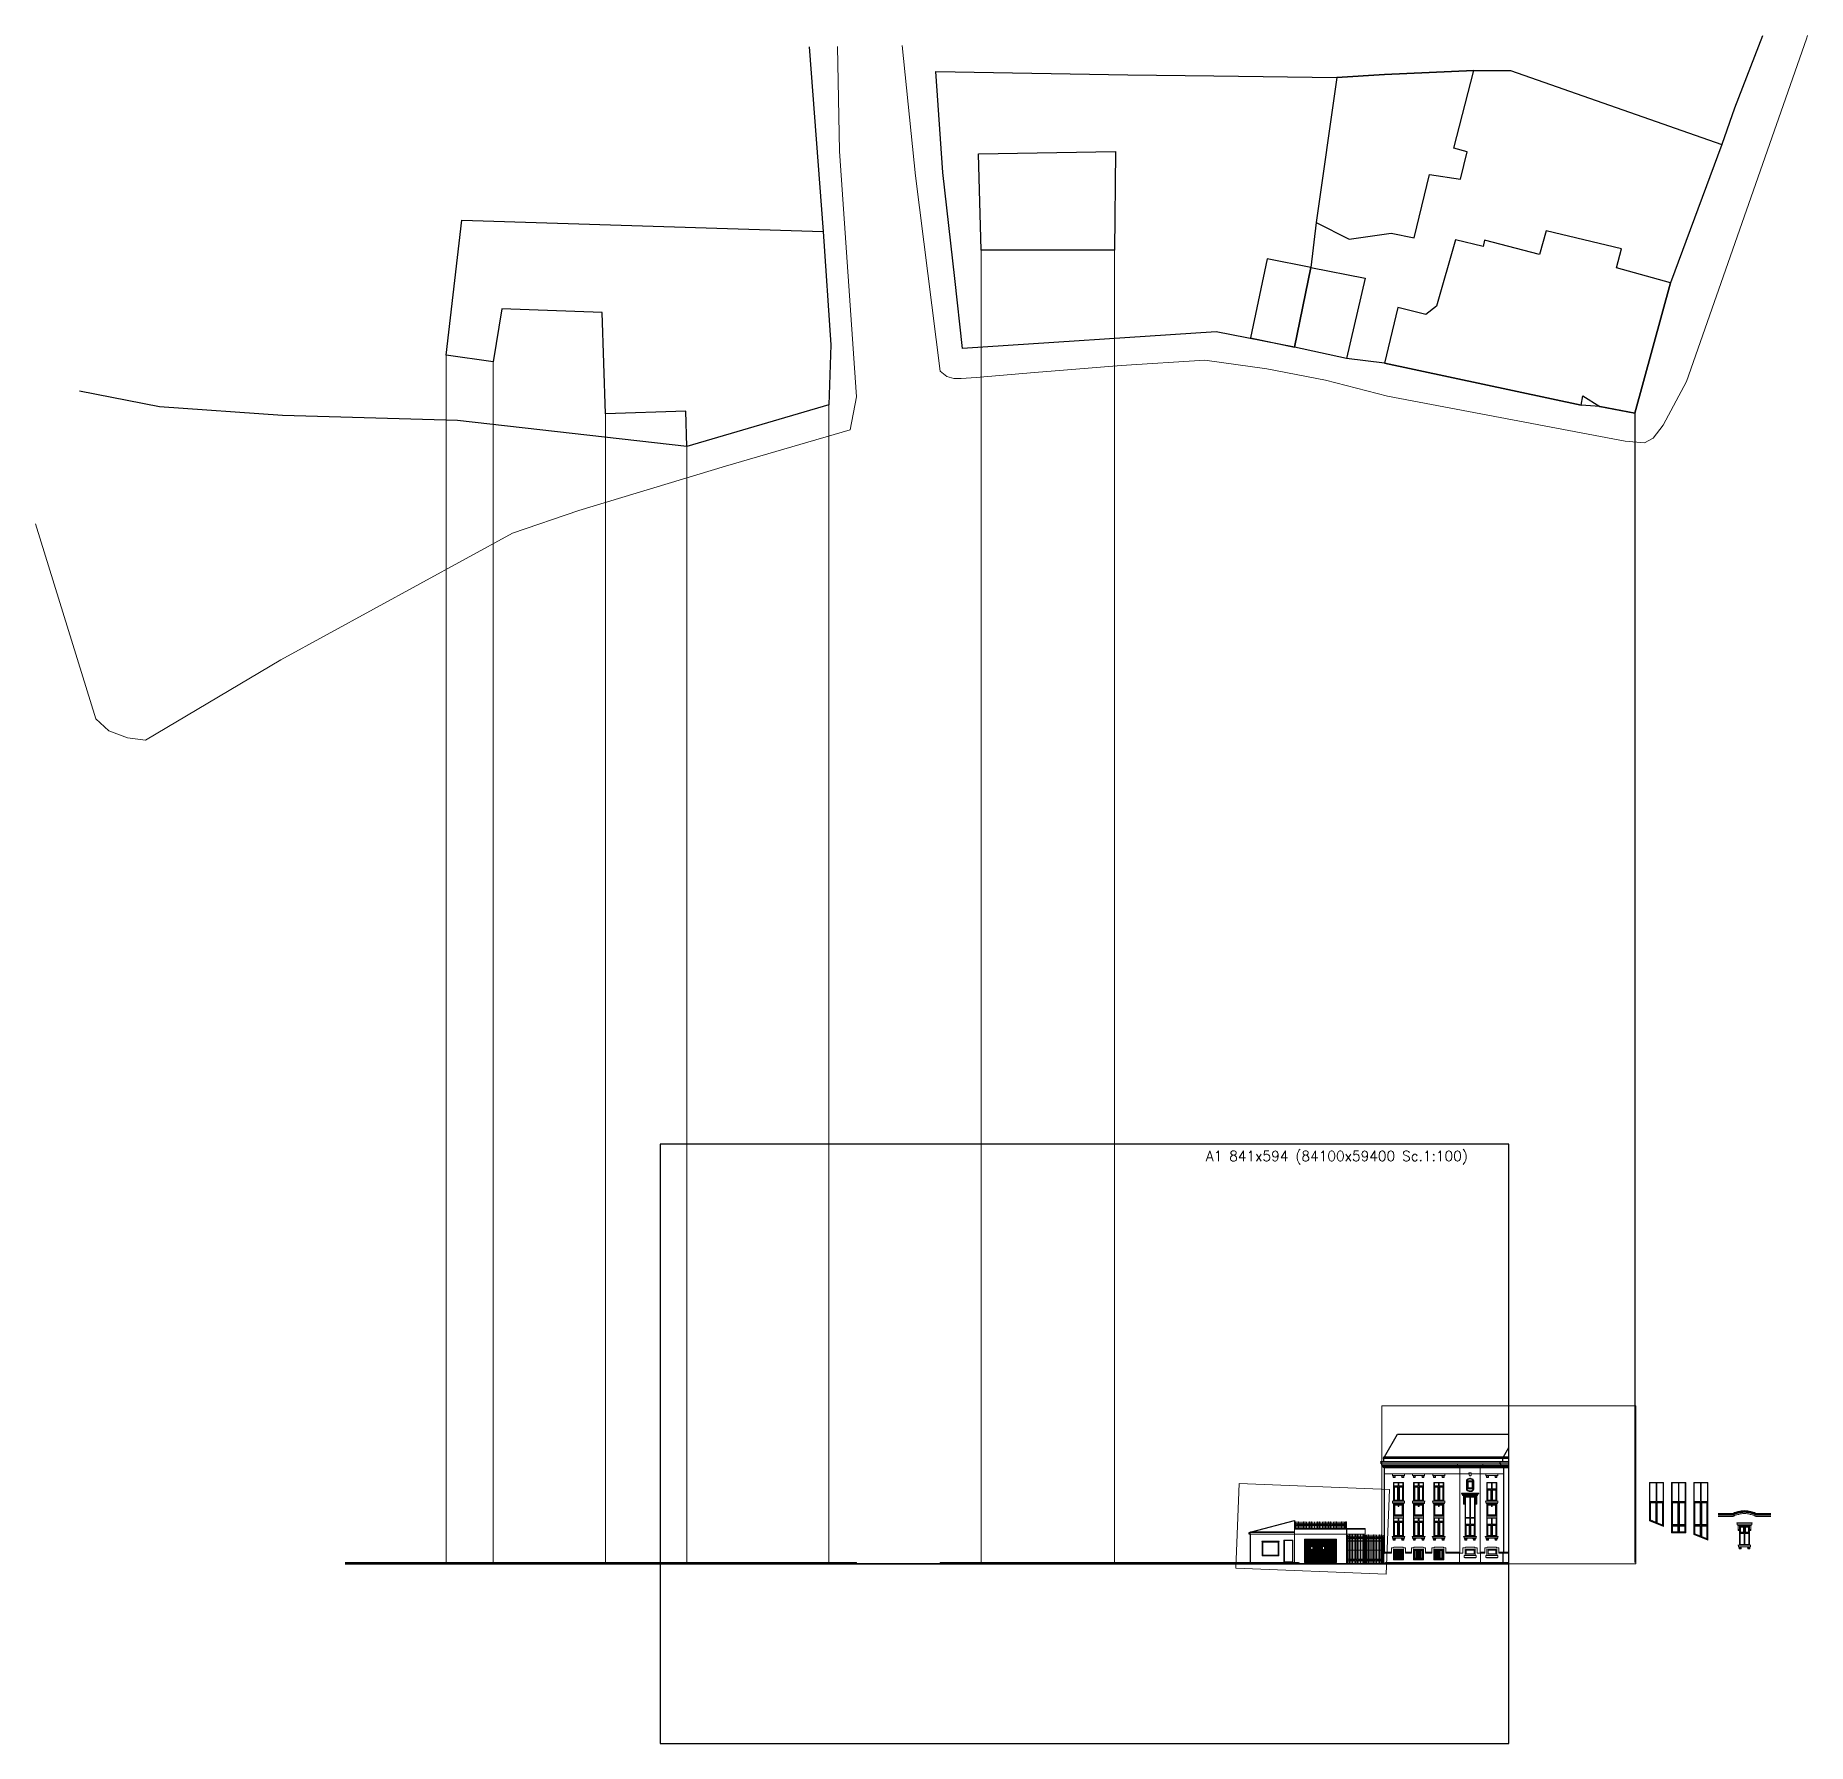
# Model space of a CAD drawing. Header units: metres. Extents: x 13 to 189, y -87 to 82.
import ezdxf

# ---------------------------------------------------------------- set-up
doc = ezdxf.new("R2010")
doc.units = ezdxf.units.M
doc.header["$MEASUREMENT"] = 0
for name, color, linetype, lineweight in [('1_parcele', 5, 'Continuous', 30), ('cladiri', 1, 'Continuous', 30), ('Detalii Cladiri', 200, 'Continuous', 9), ('Linie Pamant', 30, 'Continuous', 35), ('Linii de constructie', 255, 'Continuous', 0), ('strazi', 211, 'Continuous', 13), ('Tamplarie', 130, 'Continuous', 9)]:
    doc.layers.add(name, color=color, linetype=linetype, lineweight=lineweight)
doc.layers.add('DOORS', color=1, linetype='Continuous')
doc.layers.add('Plan Secund', color=7, linetype='Continuous', lineweight=5, true_color=0x8a8a8a)
doc.styles.add('ROMANS_1', font='romans')
picture_1 = doc.add_image_def('image1.jpg', size_in_pixel=(1332, 830))
picture_2 = doc.add_image_def('image2.jpg', size_in_pixel=(2048, 1153))

msp = doc.modelspace()

# ---------------------------------------------------------------- texts
at = {"layer": 'DOORS', "style": 'ROMANS_1'}
msp.add_text('A1 841x594 (84100x59400 Sc.1:100)', height=1, dxfattribs=at).set_placement((128.88, -29.16))

# ---------------------------------------------------------------- linework, layer by layer
at = {"layer": '1_parcele'}
for points in [[(89.56, 81.3), (90.94, 63), (91.71, 51.74), (91.5, 45.8)], [(184.06, 82.37), (181.28, 75.22), (180.02, 71.62), (174.95, 57.91), (171.42, 44.99), (167.95, 45.64), (166.07, 45.78), (146.58, 49.93), (142.83, 50.4), (137.67, 51.52)], [(141.85, 78.26), (146.59, 78.56), (155.46, 78.96), (159.09, 78.96), (180.02, 71.62)], [(91.5, 45.8), (77.44, 41.67), (54.71, 44.25), (37.36, 44.73), (25.15, 45.6), (17.23, 47.17)]]:
    msp.add_lwpolyline(points, dxfattribs=at)
msp.add_lwpolyline([(102.12, 78.85), (121.14, 78.5), (129.67, 78.42), (141.85, 78.26), (139.81, 63.89), (139.28, 59.4), (137.67, 51.52), (129.89, 53.04), (104.76, 51.38), (103.99, 58.31), (102.82, 68.83)], close=True, dxfattribs=at)
at = {"layer": 'cladiri', "flags": 128}
for points in [[(155.46, 78.96), (146.59, 78.56), (141.85, 78.26), (139.81, 63.89), (143.09, 62.21), (147.24, 62.81), (149.52, 62.35), (151.06, 68.63), (154.13, 68.17), (154.8, 70.88), (153.47, 71.25)], [(174.95, 57.91), (169.6, 59.39), (170.07, 61.25), (162.63, 63.04), (161.94, 60.72), (156.51, 62.11), (156.36, 61.51), (153.62, 62.16), (151.76, 55.57), (150.68, 54.77), (147.92, 55.46), (146.58, 49.93), (166.07, 45.78), (166.24, 46.69), (167.95, 45.64), (171.42, 44.99)]]:
    msp.add_lwpolyline(points, close=True, dxfattribs=at)
at = {"layer": 'cladiri'}
for points in [[(91.5, 45.8), (77.44, 41.67), (77.32, 45.18), (77.32, 45.18), (69.38, 44.9), (69.03, 54.95), (59.1, 55.33), (58.24, 50.05), (53.56, 50.72), (55.13, 64.1), (90.94, 63), (91.71, 51.74), (91.5, 45.8)], [(171.42, 44.99), (171.42, -68.94)], [(146.53, -69.04), (146.53, -68.04), (146.58, -68.04), (146.58, -67.95), (146.56, -67.95), (146.56, -67.93), (146.58, -67.93), (146.58, -60.17), (146.56, -60.17), (146.56, -60.16), (146.58, -60.16), (146.58, -59.57), (146.51, -59.57), (146.51, -59.54), (146.48, -59.54), (146.48, -59.49), (146.44, -59.49), (146.44, -59.41), (146.39, -59.41), (146.39, -59.36), (146.35, -59.36), (146.35, -59.32), (146.31, -59.32), (146.31, -59.17), (146.25, -59.17), (146.25, -59), (146.22, -59), (146.22, -58.94), (146.52, -58.94), (146.52, -58.64), (146.48, -58.64), (146.48, -58.58), (146.53, -58.58), (146.53, -58.48), (146.58, -58.48), (147.88, -56.22), (158.9, -56.22)], [(158.37, -59.57), (158.3, -59.57), (158.3, -59.54), (158.27, -59.54), (158.27, -59.49), (158.23, -59.49), (158.23, -59.41), (158.19, -59.41), (158.19, -59.36), (158.15, -59.36), (158.15, -59.32), (158.11, -59.32), (158.11, -59.17), (158.04, -59.17), (158.04, -59), (158.01, -59), (158.01, -58.94), (158.32, -58.94), (158.32, -58.64), (158.28, -58.64), (158.28, -58.58), (158.33, -58.58), (158.33, -58.48), (158.37, -58.48), (158.9, -57.55)], [(158.37, -59.57), (158.37, -68.04), (158.32, -68.04), (158.32, -68.94)], [(133.31, -68.94), (133.31, -66.14), (133.18, -66.14), (133.18, -65.99), (133.31, -65.99), (133.31, -65.91), (133.42, -65.91), (137.67, -64.79), (137.67, -65.59), (142.83, -65.59), (142.83, -69.09)]]:
    msp.add_lwpolyline(points, dxfattribs=at)
for points in [[(119.83, 61.14), (106.62, 61.14), (106.33, 70.69), (119.93, 70.92)], [(137.67, 51.52), (139.28, 59.4), (134.96, 60.27), (133.31, 52.44)], [(142.83, 50.4), (137.67, 51.52), (139.28, 59.4), (144.67, 58.37)]]:
    msp.add_3dface(points, dxfattribs=at)
at = {"layer": 'Detalii Cladiri'}
for p, q in [((156.07, -60.16), (156.07, -59.57)), ((154.54, -62.41), (154.54, -62.3)), ((155.73, -62.3), (155.07, -62.3)), ((155.6, -62.3), (155.6, -62.41)), ((137.77, -64.91), (137.77, -65.59)), ((137.91, -64.91), (137.91, -65.13)), ((137.93, -65.13), (137.93, -64.91)), ((138.07, -64.91), (138.07, -65.13)), ((138.09, -65.13), (138.09, -64.91)), ((138.23, -64.91), (138.23, -65.13)), ((138.24, -65.13), (138.24, -64.91)), ((138.39, -64.91), (138.39, -65.13)), ((138.4, -65.13), (138.4, -64.91)), ((138.54, -64.91), (138.54, -65.13)), ((138.56, -65.13), (138.56, -64.91)), ((138.7, -64.91), (138.7, -65.13)), ((138.72, -65.13), (138.72, -64.91)), ((138.86, -64.91), (138.86, -65.13)), ((138.87, -65.13), (138.87, -64.91)), ((139.01, -64.91), (139.01, -65.13)), ((139.03, -65.13), (139.03, -64.91)), ((139.17, -64.91), (139.17, -65.13)), ((139.19, -65.13), (139.19, -64.91)), ((139.33, -64.91), (139.33, -65.13)), ((139.34, -65.13), (139.34, -64.91)), ((139.48, -64.91), (139.48, -65.13)), ((139.5, -65.13), (139.5, -64.91)), ((139.64, -64.91), (139.64, -65.13)), ((139.66, -65.13), (139.66, -64.91)), ((139.8, -64.91), (139.8, -65.13)), ((139.81, -65.13), (139.81, -64.91)), ((139.95, -64.91), (139.95, -65.13)), ((139.97, -65.13), (139.97, -64.91)), ((140.11, -64.91), (140.11, -65.13)), ((140.13, -65.13), (140.13, -64.91)), ((140.27, -64.91), (140.27, -65.13)), ((140.29, -65.13), (140.29, -64.91)), ((140.43, -64.91), (140.43, -65.13)), ((140.44, -65.13), (140.44, -64.91)), ((140.58, -64.91), (140.58, -65.13)), ((140.6, -65.13), (140.6, -64.91)), ((140.74, -64.91), (140.74, -65.13)), ((140.76, -65.13), (140.76, -64.91)), ((140.9, -64.91), (140.9, -65.13)), ((140.91, -65.13), (140.91, -64.91)), ((141.05, -64.91), (141.05, -65.13)), ((141.07, -65.13), (141.07, -64.91)), ((141.21, -64.91), (141.21, -65.13)), ((141.23, -65.13), (141.23, -64.91)), ((141.37, -64.91), (141.37, -65.13)), ((141.38, -65.13), (141.38, -64.91)), ((141.52, -64.91), (141.52, -65.13)), ((141.54, -65.13), (141.54, -64.91)), ((141.68, -64.91), (141.68, -65.13)), ((141.7, -65.13), (141.7, -64.91)), ((141.84, -64.91), (141.84, -65.13)), ((141.85, -65.13), (141.85, -64.91)), ((142, -64.91), (142, -65.13)), ((142.01, -65.13), (142.01, -64.91)), ((142.15, -64.91), (142.15, -65.13)), ((142.17, -65.13), (142.17, -64.91)), ((142.31, -64.91), (142.31, -65.13)), ((142.33, -65.13), (142.33, -64.91)), ((142.47, -64.91), (142.47, -65.13)), ((142.48, -65.13), (142.48, -64.91)), ((142.62, -64.91), (142.62, -65.13)), ((142.64, -65.13), (142.64, -64.91)), ((142.73, -65.59), (142.73, -64.91)), ((142.83, -64.91), (142.83, -65.59)), ((137.77, -65.13), (142.73, -65.13)), ((137.77, -65.15), (142.73, -65.15)), ((137.77, -65.29), (142.73, -65.29)), ((137.77, -65.3), (142.73, -65.3)), ((137.91, -65.15), (137.91, -65.21)), ((137.91, -65.23), (137.91, -65.21)), ((137.91, -65.21), (137.92, -65.21)), ((137.91, -65.23), (137.91, -65.29)), ((137.91, -65.23), (137.92, -65.23)), ((137.91, -65.3), (137.91, -65.54)), ((137.95, -65.21), (137.92, -65.21)), ((137.95, -65.23), (137.92, -65.23)), ((137.93, -65.21), (137.93, -65.15)), ((137.93, -65.29), (137.93, -65.23)), ((137.93, -65.54), (137.93, -65.3)), ((137.95, -65.21), (137.95, -65.23)), ((137.95, -65.21), (137.95, -65.23)), ((138.29, -65.15), (138.02, -65.27)), ((138.29, -65.17), (138.03, -65.28)), ((138.04, -65.18), (138.05, -65.17)), ((138.07, -65.3), (138.07, -65.54)), ((138.09, -65.54), (138.09, -65.3)), ((138.23, -65.3), (138.23, -65.54)), ((138.24, -65.54), (138.24, -65.3)), ((138.28, -65.25), (138.27, -65.27)), ((138.36, -65.21), (138.39, -65.21)), ((138.36, -65.21), (138.36, -65.23)), ((138.36, -65.23), (138.39, -65.23)), ((138.39, -65.15), (138.39, -65.21)), ((138.42, -65.21), (138.39, -65.21)), ((138.39, -65.23), (138.39, -65.29)), ((138.42, -65.23), (138.39, -65.23)), ((138.39, -65.3), (138.39, -65.54)), ((138.4, -65.21), (138.4, -65.15)), ((138.4, -65.29), (138.4, -65.23)), ((138.4, -65.54), (138.4, -65.3)), ((138.42, -65.21), (138.42, -65.23)), ((138.49, -65.17), (138.76, -65.28)), ((138.5, -65.15), (138.76, -65.27)), ((138.51, -65.25), (138.52, -65.27)), ((138.54, -65.3), (138.54, -65.54)), ((138.56, -65.54), (138.56, -65.3)), ((138.7, -65.3), (138.7, -65.54)), ((138.72, -65.54), (138.72, -65.3)), ((138.75, -65.18), (138.74, -65.17)), ((138.83, -65.21), (138.86, -65.21)), ((138.83, -65.21), (138.83, -65.23)), ((138.83, -65.23), (138.86, -65.23)), ((138.86, -65.15), (138.86, -65.21)), ((138.9, -65.21), (138.86, -65.21)), ((138.86, -65.23), (138.86, -65.29)), ((138.9, -65.23), (138.86, -65.23)), ((138.86, -65.3), (138.86, -65.54)), ((138.87, -65.21), (138.87, -65.15)), ((138.87, -65.29), (138.87, -65.23)), ((138.87, -65.54), (138.87, -65.3)), ((138.9, -65.21), (138.9, -65.23)), ((139.23, -65.15), (138.96, -65.27)), ((139.24, -65.17), (138.97, -65.28)), ((138.98, -65.18), (138.99, -65.17)), ((139.01, -65.3), (139.01, -65.54)), ((139.03, -65.54), (139.03, -65.3)), ((139.17, -65.3), (139.17, -65.54)), ((139.19, -65.54), (139.19, -65.3)), ((139.22, -65.25), (139.21, -65.27)), ((139.3, -65.21), (139.34, -65.21)), ((139.3, -65.21), (139.3, -65.23)), ((139.3, -65.23), (139.34, -65.23)), ((139.33, -65.15), (139.33, -65.21)), ((139.33, -65.23), (139.33, -65.29)), ((139.33, -65.3), (139.33, -65.54)), ((139.34, -65.21), (139.34, -65.15)), ((139.37, -65.21), (139.34, -65.21)), ((139.37, -65.23), (139.34, -65.23)), ((139.34, -65.29), (139.34, -65.23)), ((139.34, -65.54), (139.34, -65.3)), ((139.37, -65.21), (139.37, -65.23)), ((139.43, -65.17), (139.7, -65.28)), ((139.44, -65.15), (139.71, -65.27)), ((139.45, -65.25), (139.46, -65.27)), ((139.48, -65.3), (139.48, -65.54)), ((139.5, -65.54), (139.5, -65.3)), ((139.64, -65.3), (139.64, -65.54)), ((139.66, -65.54), (139.66, -65.3)), ((139.69, -65.18), (139.68, -65.17)), ((139.78, -65.21), (139.81, -65.21)), ((139.78, -65.21), (139.78, -65.23)), ((139.78, -65.23), (139.81, -65.23)), ((139.8, -65.15), (139.8, -65.21)), ((139.8, -65.23), (139.8, -65.29)), ((139.8, -65.3), (139.8, -65.54)), ((139.81, -65.21), (139.81, -65.15)), ((139.84, -65.21), (139.81, -65.21)), ((139.84, -65.23), (139.81, -65.23)), ((139.81, -65.29), (139.81, -65.23)), ((139.81, -65.54), (139.81, -65.3)), ((139.84, -65.21), (139.84, -65.23)), ((140.17, -65.15), (139.91, -65.27)), ((140.18, -65.17), (139.91, -65.28)), ((139.92, -65.18), (139.93, -65.17)), ((139.95, -65.3), (139.95, -65.54)), ((139.97, -65.54), (139.97, -65.3)), ((140.11, -65.3), (140.11, -65.54)), ((140.13, -65.54), (140.13, -65.3)), ((140.16, -65.25), (140.15, -65.27)), ((140.25, -65.21), (140.28, -65.21)), ((140.25, -65.21), (140.25, -65.23)), ((140.25, -65.23), (140.28, -65.23)), ((140.27, -65.15), (140.27, -65.21)), ((140.27, -65.23), (140.27, -65.29)), ((140.27, -65.3), (140.27, -65.54)), ((140.31, -65.21), (140.28, -65.21)), ((140.31, -65.23), (140.28, -65.23)), ((140.29, -65.21), (140.29, -65.15)), ((140.29, -65.29), (140.29, -65.23)), ((140.29, -65.54), (140.29, -65.3)), ((140.31, -65.21), (140.31, -65.23)), ((140.38, -65.15), (140.65, -65.27)), ((140.38, -65.17), (140.64, -65.28)), ((140.39, -65.25), (140.4, -65.27)), ((140.43, -65.3), (140.43, -65.54)), ((140.44, -65.54), (140.44, -65.3)), ((140.58, -65.3), (140.58, -65.54)), ((140.6, -65.54), (140.6, -65.3)), ((140.63, -65.18), (140.62, -65.17)), ((140.72, -65.21), (140.75, -65.21)), ((140.72, -65.21), (140.72, -65.23)), ((140.72, -65.23), (140.75, -65.23)), ((140.74, -65.15), (140.74, -65.21)), ((140.74, -65.23), (140.74, -65.29)), ((140.74, -65.3), (140.74, -65.54)), ((140.78, -65.21), (140.75, -65.21)), ((140.78, -65.23), (140.75, -65.23)), ((140.76, -65.21), (140.76, -65.15)), ((140.76, -65.29), (140.76, -65.23)), ((140.76, -65.54), (140.76, -65.3)), ((140.78, -65.21), (140.78, -65.23)), ((141.11, -65.15), (140.85, -65.27)), ((141.12, -65.17), (140.85, -65.28)), ((140.86, -65.18), (140.88, -65.17)), ((140.9, -65.3), (140.9, -65.54)), ((140.91, -65.54), (140.91, -65.3)), ((141.05, -65.3), (141.05, -65.54)), ((141.07, -65.54), (141.07, -65.3)), ((141.1, -65.25), (141.09, -65.27)), ((141.19, -65.21), (141.22, -65.21)), ((141.19, -65.21), (141.19, -65.23)), ((141.19, -65.23), (141.22, -65.23)), ((141.21, -65.15), (141.21, -65.21)), ((141.21, -65.23), (141.21, -65.29)), ((141.21, -65.3), (141.21, -65.54)), ((141.25, -65.21), (141.22, -65.21)), ((141.25, -65.23), (141.22, -65.23)), ((141.23, -65.21), (141.23, -65.15)), ((141.23, -65.29), (141.23, -65.23)), ((141.23, -65.54), (141.23, -65.3)), ((141.25, -65.21), (141.25, -65.23)), ((141.32, -65.15), (141.59, -65.27)), ((141.32, -65.17), (141.58, -65.28)), ((141.33, -65.25), (141.35, -65.27)), ((141.37, -65.3), (141.37, -65.54)), ((141.38, -65.54), (141.38, -65.3)), ((141.52, -65.3), (141.52, -65.54)), ((141.54, -65.54), (141.54, -65.3)), ((141.57, -65.18), (141.56, -65.17)), ((141.66, -65.21), (141.69, -65.21)), ((141.66, -65.21), (141.66, -65.23)), ((141.66, -65.23), (141.69, -65.23)), ((141.68, -65.15), (141.68, -65.21)), ((141.68, -65.23), (141.68, -65.29)), ((141.68, -65.3), (141.68, -65.54)), ((141.72, -65.21), (141.69, -65.21)), ((141.72, -65.23), (141.69, -65.23)), ((141.7, -65.21), (141.7, -65.15)), ((141.7, -65.29), (141.7, -65.23)), ((141.7, -65.54), (141.7, -65.3)), ((141.72, -65.21), (141.72, -65.23)), ((142.05, -65.15), (141.79, -65.27)), ((142.06, -65.17), (141.8, -65.28)), ((141.81, -65.18), (141.82, -65.17)), ((141.84, -65.3), (141.84, -65.54)), ((141.85, -65.54), (141.85, -65.3)), ((142, -65.3), (142, -65.54)), ((142.01, -65.54), (142.01, -65.3)), ((142.04, -65.25), (142.03, -65.27)), ((142.13, -65.21), (142.16, -65.21)), ((142.13, -65.21), (142.13, -65.23)), ((142.13, -65.23), (142.16, -65.23)), ((142.15, -65.15), (142.15, -65.21)), ((142.15, -65.23), (142.15, -65.29)), ((142.15, -65.3), (142.15, -65.54)), ((142.19, -65.21), (142.16, -65.21)), ((142.19, -65.23), (142.16, -65.23)), ((142.17, -65.21), (142.17, -65.15)), ((142.17, -65.29), (142.17, -65.23)), ((142.17, -65.54), (142.17, -65.3)), ((142.19, -65.21), (142.19, -65.23)), ((142.26, -65.17), (142.53, -65.28)), ((142.27, -65.15), (142.53, -65.27)), ((142.28, -65.25), (142.29, -65.27)), ((142.31, -65.3), (142.31, -65.54)), ((142.33, -65.54), (142.33, -65.3)), ((142.47, -65.3), (142.47, -65.54)), ((142.48, -65.54), (142.48, -65.3)), ((142.51, -65.18), (142.5, -65.17)), ((142.6, -65.21), (142.63, -65.21)), ((142.6, -65.21), (142.6, -65.23)), ((142.6, -65.23), (142.63, -65.23)), ((142.62, -65.15), (142.62, -65.21)), ((142.66, -65.21), (142.62, -65.21)), ((142.62, -65.23), (142.62, -65.29)), ((142.66, -65.23), (142.62, -65.23)), ((142.62, -65.3), (142.62, -65.54)), ((142.64, -65.21), (142.64, -65.15)), ((142.64, -65.29), (142.64, -65.23)), ((142.64, -65.54), (142.64, -65.3)), ((142.66, -65.21), (142.66, -65.23)), ((142.98, -66.43), (142.85, -66.43)), ((142.85, -66.44), (142.85, -66.43)), ((142.98, -66.44), (142.85, -66.44)), ((142.86, -69.09), (142.86, -66.44)), ((142.91, -66.43), (142.98, -66.43)), ((142.93, -66.43), (144.59, -66.43)), ((142.96, -66.42), (144.56, -66.42)), ((142.96, -66.44), (142.96, -69.09)), ((142.96, -66.57), (144.52, -66.57)), ((142.96, -66.59), (144.52, -66.59)), ((142.98, -66.43), (142.98, -66.44)), ((142.98, -66.43), (142.98, -66.44)), ((142.98, -66.43), (142.98, -66.44)), ((143.1, -66.2), (143.1, -66.49)), ((143.1, -66.51), (143.1, -66.49)), ((143.1, -66.49), (143.11, -66.49)), ((143.1, -66.51), (143.1, -66.81)), ((143.1, -66.51), (143.11, -66.51)), ((143.14, -66.49), (143.11, -66.49)), ((143.14, -66.51), (143.11, -66.51)), ((143.12, -66.49), (143.12, -66.2)), ((143.12, -66.81), (143.12, -66.51)), ((143.14, -66.49), (143.14, -66.51)), ((143.14, -66.49), (143.14, -66.51)), ((143.48, -66.44), (143.21, -66.55)), ((143.48, -66.45), (143.22, -66.57)), ((143.23, -66.46), (143.24, -66.45)), ((143.26, -66.2), (143.26, -66.42)), ((143.26, -66.59), (143.26, -66.81)), ((143.28, -66.42), (143.28, -66.2)), ((143.28, -66.81), (143.28, -66.59)), ((143.42, -66.2), (143.42, -66.42)), ((143.42, -66.59), (143.42, -66.81)), ((143.43, -66.42), (143.43, -66.2)), ((143.43, -66.81), (143.43, -66.59)), ((143.47, -66.54), (143.46, -66.55)), ((143.55, -66.49), (143.58, -66.49)), ((143.55, -66.49), (143.55, -66.51)), ((143.55, -66.51), (143.58, -66.51)), ((143.58, -66.2), (143.58, -66.49)), ((143.61, -66.49), (143.58, -66.49)), ((143.58, -66.51), (143.58, -66.81)), ((143.61, -66.51), (143.58, -66.51)), ((143.59, -66.49), (143.59, -66.2)), ((143.59, -66.81), (143.59, -66.51)), ((143.61, -66.49), (143.61, -66.51)), ((143.68, -66.45), (143.95, -66.57)), ((143.69, -66.44), (143.95, -66.55)), ((143.7, -66.54), (143.71, -66.55)), ((143.73, -66.2), (143.73, -66.42)), ((143.73, -66.59), (143.73, -66.81)), ((143.75, -66.42), (143.75, -66.2)), ((143.75, -66.81), (143.75, -66.59)), ((143.89, -66.2), (143.89, -66.42)), ((143.89, -66.59), (143.89, -66.81)), ((143.91, -66.42), (143.91, -66.2)), ((143.91, -66.81), (143.91, -66.59)), ((143.94, -66.46), (143.93, -66.45)), ((144.02, -66.49), (144.05, -66.49)), ((144.02, -66.49), (144.02, -66.51)), ((144.02, -66.51), (144.05, -66.51)), ((144.05, -66.2), (144.05, -66.49)), ((144.09, -66.49), (144.05, -66.49)), ((144.05, -66.51), (144.05, -66.81)), ((144.09, -66.51), (144.05, -66.51)), ((144.06, -66.49), (144.06, -66.2)), ((144.06, -66.81), (144.06, -66.51)), ((144.09, -66.49), (144.09, -66.51)), ((144.42, -66.44), (144.15, -66.55)), ((144.43, -66.45), (144.16, -66.57)), ((144.17, -66.46), (144.18, -66.45)), ((144.2, -66.2), (144.2, -66.42)), ((144.2, -66.59), (144.2, -66.81)), ((144.22, -66.42), (144.22, -66.2)), ((144.22, -66.81), (144.22, -66.59)), ((144.36, -66.2), (144.36, -66.42)), ((144.36, -66.59), (144.36, -66.81)), ((144.38, -66.42), (144.38, -66.2)), ((144.38, -66.81), (144.38, -66.59)), ((144.41, -66.54), (144.4, -66.55)), ((144.49, -66.49), (144.53, -66.49)), ((144.49, -66.49), (144.49, -66.51)), ((144.49, -66.51), (144.54, -66.51)), ((144.52, -66.2), (144.52, -66.49)), ((144.52, -66.51), (144.52, -66.81)), ((144.53, -66.49), (144.53, -66.2)), ((144.67, -66.43), (144.55, -66.43)), ((144.55, -66.44), (144.55, -66.43)), ((144.67, -66.44), (144.55, -66.44)), ((144.56, -69.09), (144.56, -66.44)), ((144.61, -66.43), (144.67, -66.43)), ((144.66, -66.44), (144.66, -69.09)), ((144.67, -66.43), (144.67, -66.44)), ((144.67, -66.43), (144.67, -66.44)), ((144.67, -66.43), (144.67, -66.44)), ((144.85, -66.43), (144.72, -66.43)), ((144.72, -66.44), (144.72, -66.43)), ((144.85, -66.44), (144.72, -66.44)), ((144.73, -69.09), (144.73, -66.44)), ((144.78, -66.43), (144.85, -66.43)), ((146.46, -66.43), (144.8, -66.43)), ((146.43, -66.42), (144.83, -66.42)), ((144.83, -66.44), (144.83, -69.09)), ((144.85, -66.49), (144.85, -66.2)), ((144.85, -66.43), (144.85, -66.44)), ((144.85, -66.43), (144.85, -66.44)), ((144.85, -66.43), (144.85, -66.44)), ((144.89, -66.49), (144.85, -66.49)), ((144.89, -66.51), (144.85, -66.51)), ((144.87, -66.2), (144.87, -66.49)), ((144.87, -66.51), (144.87, -66.81)), ((146.43, -66.57), (144.87, -66.57)), ((146.43, -66.59), (144.87, -66.59)), ((144.89, -66.49), (144.89, -66.51)), ((144.96, -66.45), (145.22, -66.57)), ((144.97, -66.44), (145.23, -66.55)), ((144.98, -66.54), (144.99, -66.55)), ((145.01, -66.42), (145.01, -66.2)), ((145.01, -66.81), (145.01, -66.59)), ((145.02, -66.2), (145.02, -66.42)), ((145.02, -66.59), (145.02, -66.81)), ((145.16, -66.42), (145.16, -66.2)), ((145.16, -66.81), (145.16, -66.59)), ((145.18, -66.2), (145.18, -66.42)), ((145.18, -66.59), (145.18, -66.81)), ((145.21, -66.46), (145.2, -66.45)), ((145.3, -66.49), (145.33, -66.49)), ((145.3, -66.49), (145.3, -66.51)), ((145.3, -66.51), (145.33, -66.51)), ((145.32, -66.49), (145.32, -66.2)), ((145.32, -66.81), (145.32, -66.51)), ((145.36, -66.49), (145.33, -66.49)), ((145.36, -66.51), (145.33, -66.51)), ((145.34, -66.2), (145.34, -66.49)), ((145.34, -66.51), (145.34, -66.81)), ((145.36, -66.49), (145.36, -66.51)), ((145.69, -66.44), (145.43, -66.55)), ((145.7, -66.45), (145.44, -66.57)), ((145.45, -66.46), (145.46, -66.45)), ((145.48, -66.42), (145.48, -66.2)), ((145.48, -66.81), (145.48, -66.59)), ((145.5, -66.2), (145.5, -66.42)), ((145.5, -66.59), (145.5, -66.81)), ((145.64, -66.42), (145.64, -66.2)), ((145.64, -66.81), (145.64, -66.59)), ((145.65, -66.2), (145.65, -66.42)), ((145.65, -66.59), (145.65, -66.81)), ((145.68, -66.54), (145.67, -66.55)), ((145.77, -66.49), (145.77, -66.51)), ((145.77, -66.49), (145.8, -66.49)), ((145.77, -66.51), (145.8, -66.51)), ((145.79, -66.49), (145.79, -66.2)), ((145.79, -66.81), (145.79, -66.51)), ((145.83, -66.49), (145.8, -66.49)), ((145.83, -66.51), (145.8, -66.51)), ((145.81, -66.2), (145.81, -66.49)), ((145.81, -66.51), (145.81, -66.81)), ((145.83, -66.49), (145.83, -66.51)), ((145.9, -66.45), (146.17, -66.57)), ((145.91, -66.44), (146.17, -66.55)), ((145.92, -66.54), (145.93, -66.55)), ((145.95, -66.42), (145.95, -66.2)), ((145.95, -66.81), (145.95, -66.59)), ((145.97, -66.2), (145.97, -66.42)), ((145.97, -66.59), (145.97, -66.81)), ((146.11, -66.42), (146.11, -66.2)), ((146.11, -66.81), (146.11, -66.59)), ((146.12, -66.2), (146.12, -66.42)), ((146.12, -66.59), (146.12, -66.81)), ((146.16, -66.46), (146.14, -66.45)), ((146.24, -66.49), (146.24, -66.51)), ((146.24, -66.49), (146.27, -66.49)), ((146.24, -66.49), (146.24, -66.51)), ((146.24, -66.51), (146.27, -66.51)), ((146.26, -66.49), (146.26, -66.2)), ((146.26, -66.81), (146.26, -66.51)), ((146.29, -66.49), (146.27, -66.49)), ((146.29, -66.51), (146.27, -66.51)), ((146.28, -66.2), (146.28, -66.49)), ((146.28, -66.51), (146.28, -66.81)), ((146.29, -66.51), (146.29, -66.49)), ((146.41, -66.43), (146.54, -66.43)), ((146.41, -66.43), (146.41, -66.44)), ((146.47, -66.43), (146.41, -66.43)), ((146.41, -66.43), (146.41, -66.44)), ((146.41, -66.43), (146.41, -66.44)), ((146.41, -66.44), (146.54, -66.44)), ((146.43, -66.44), (146.43, -69.09)), ((146.53, -69.04), (146.53, -66.44)), ((146.54, -66.44), (146.54, -66.43)), ((142.96, -66.81), (144.56, -66.81)), ((142.96, -66.83), (144.56, -66.83)), ((142.96, -67.72), (144.56, -67.72)), ((142.96, -67.74), (144.56, -67.74)), ((143.1, -67.72), (143.1, -66.83)), ((143.1, -67.74), (143.1, -68.63)), ((143.12, -66.83), (143.12, -67.72)), ((143.12, -68.63), (143.12, -67.74)), ((143.26, -67.72), (143.26, -66.83)), ((143.26, -67.74), (143.26, -68.63)), ((143.28, -66.83), (143.28, -67.72)), ((143.28, -68.63), (143.28, -67.74)), ((143.42, -67.72), (143.42, -66.83)), ((143.42, -67.74), (143.42, -68.63)), ((143.43, -66.83), (143.43, -67.72)), ((143.43, -68.63), (143.43, -67.74)), ((143.58, -67.72), (143.58, -66.83)), ((143.58, -67.74), (143.58, -68.63)), ((143.59, -66.83), (143.59, -67.72)), ((143.59, -68.63), (143.59, -67.74)), ((143.73, -67.72), (143.73, -66.83)), ((143.73, -67.74), (143.73, -68.63)), ((143.75, -66.83), (143.75, -67.72)), ((143.75, -68.63), (143.75, -67.74)), ((143.89, -67.72), (143.89, -66.83)), ((143.89, -67.74), (143.89, -68.63)), ((143.91, -66.83), (143.91, -67.72)), ((143.91, -68.63), (143.91, -67.74)), ((144.05, -67.72), (144.05, -66.83)), ((144.05, -67.74), (144.05, -68.63)), ((144.06, -66.83), (144.06, -67.72)), ((144.06, -68.63), (144.06, -67.74)), ((144.2, -67.72), (144.2, -66.83)), ((144.2, -67.74), (144.2, -68.63)), ((144.22, -66.83), (144.22, -67.72)), ((144.22, -68.63), (144.22, -67.74)), ((144.36, -67.72), (144.36, -66.83)), ((144.36, -67.74), (144.36, -68.63)), ((144.38, -66.83), (144.38, -67.72)), ((144.38, -68.63), (144.38, -67.74)), ((144.52, -67.72), (144.52, -66.83)), ((144.52, -67.74), (144.52, -68.63)), ((144.66, -66.83), (144.73, -66.83)), ((144.66, -67.72), (144.73, -67.72)), ((144.66, -67.74), (144.73, -67.74)), ((146.43, -66.81), (144.83, -66.81)), ((146.43, -66.83), (144.83, -66.83)), ((146.43, -67.72), (144.83, -67.72)), ((146.43, -67.74), (144.83, -67.74)), ((144.87, -67.72), (144.87, -66.83)), ((144.87, -67.74), (144.87, -68.63)), ((145.01, -66.83), (145.01, -67.72)), ((145.01, -68.63), (145.01, -67.74)), ((145.02, -67.72), (145.02, -66.83)), ((145.02, -67.74), (145.02, -68.63)), ((145.16, -66.83), (145.16, -67.72)), ((145.16, -68.63), (145.16, -67.74)), ((145.18, -67.72), (145.18, -66.83)), ((145.18, -67.74), (145.18, -68.63)), ((145.32, -66.83), (145.32, -67.72)), ((145.32, -68.63), (145.32, -67.74)), ((145.34, -67.72), (145.34, -66.83)), ((145.34, -67.74), (145.34, -68.63)), ((145.48, -66.83), (145.48, -67.72)), ((145.48, -68.63), (145.48, -67.74)), ((145.5, -67.72), (145.5, -66.83)), ((145.5, -67.74), (145.5, -68.63)), ((145.64, -66.83), (145.64, -67.72)), ((145.64, -68.63), (145.64, -67.74)), ((145.65, -67.72), (145.65, -66.83)), ((145.65, -67.74), (145.65, -68.63)), ((145.79, -66.83), (145.79, -67.72)), ((145.79, -68.63), (145.79, -67.74)), ((145.81, -67.72), (145.81, -66.83)), ((145.81, -67.74), (145.81, -68.63)), ((145.95, -66.83), (145.95, -67.72)), ((145.95, -68.63), (145.95, -67.74)), ((145.97, -67.72), (145.97, -66.83)), ((145.97, -67.74), (145.97, -68.63)), ((146.11, -66.83), (146.11, -67.72)), ((146.11, -68.63), (146.11, -67.74)), ((146.12, -67.72), (146.12, -66.83)), ((146.12, -67.74), (146.12, -68.63)), ((146.26, -66.83), (146.26, -67.72)), ((146.26, -68.63), (146.26, -67.74)), ((146.28, -67.72), (146.28, -66.83)), ((146.28, -67.74), (146.28, -68.63)), ((142.96, -68.63), (144.56, -68.63)), ((142.96, -68.64), (144.56, -68.64)), ((142.96, -68.78), (144.56, -68.78)), ((142.96, -68.8), (144.56, -68.8)), ((143.1, -68.64), (143.1, -68.71)), ((143.1, -68.72), (143.1, -68.71)), ((143.1, -68.71), (143.11, -68.71)), ((143.1, -68.72), (143.1, -68.78)), ((143.1, -68.72), (143.11, -68.72)), ((143.1, -68.8), (143.1, -69.04)), ((143.14, -68.71), (143.11, -68.71)), ((143.14, -68.72), (143.11, -68.72)), ((143.12, -68.71), (143.12, -68.64)), ((143.12, -68.78), (143.12, -68.72)), ((143.12, -69.04), (143.12, -68.8)), ((143.14, -68.71), (143.14, -68.72)), ((143.14, -68.71), (143.14, -68.72)), ((143.48, -68.65), (143.21, -68.76)), ((143.48, -68.67), (143.22, -68.78)), ((143.23, -68.68), (143.24, -68.66)), ((143.26, -68.8), (143.26, -69.04)), ((143.28, -69.04), (143.28, -68.8)), ((143.42, -68.8), (143.42, -69.04)), ((143.43, -69.04), (143.43, -68.8)), ((143.47, -68.75), (143.46, -68.76)), ((143.55, -68.71), (143.58, -68.71)), ((143.55, -68.71), (143.55, -68.72)), ((143.55, -68.72), (143.58, -68.72)), ((143.58, -68.64), (143.58, -68.71)), ((143.61, -68.71), (143.58, -68.71)), ((143.58, -68.72), (143.58, -68.78)), ((143.61, -68.72), (143.58, -68.72)), ((143.58, -68.8), (143.58, -69.04)), ((143.59, -68.71), (143.59, -68.64)), ((143.59, -68.78), (143.59, -68.72)), ((143.59, -69.04), (143.59, -68.8)), ((143.61, -68.71), (143.61, -68.72)), ((143.68, -68.67), (143.95, -68.78)), ((143.69, -68.65), (143.95, -68.76)), ((143.7, -68.75), (143.71, -68.76)), ((143.73, -68.8), (143.73, -69.04)), ((143.75, -69.04), (143.75, -68.8)), ((143.89, -68.8), (143.89, -69.04)), ((143.91, -69.04), (143.91, -68.8)), ((143.94, -68.68), (143.93, -68.66)), ((144.02, -68.71), (144.05, -68.71)), ((144.02, -68.71), (144.02, -68.72)), ((144.02, -68.72), (144.05, -68.72)), ((144.05, -68.64), (144.05, -68.71)), ((144.09, -68.71), (144.05, -68.71)), ((144.05, -68.72), (144.05, -68.78)), ((144.09, -68.72), (144.05, -68.72)), ((144.05, -68.8), (144.05, -69.04)), ((144.06, -68.71), (144.06, -68.64)), ((144.06, -68.78), (144.06, -68.72)), ((144.06, -69.04), (144.06, -68.8)), ((144.09, -68.71), (144.09, -68.72)), ((144.42, -68.65), (144.15, -68.76)), ((144.43, -68.67), (144.16, -68.78)), ((144.17, -68.68), (144.18, -68.66)), ((144.2, -68.8), (144.2, -69.04)), ((144.22, -69.04), (144.22, -68.8)), ((144.36, -68.8), (144.36, -69.04)), ((144.38, -69.04), (144.38, -68.8)), ((144.41, -68.75), (144.4, -68.76)), ((144.49, -68.71), (144.53, -68.71)), ((144.49, -68.71), (144.49, -68.72)), ((144.49, -68.72), (144.53, -68.72)), ((144.52, -68.64), (144.52, -68.71)), ((144.52, -68.72), (144.52, -68.78)), ((144.52, -68.8), (144.52, -69.04)), ((144.56, -68.71), (144.53, -68.71)), ((144.56, -68.72), (144.53, -68.72)), ((144.66, -68.63), (144.73, -68.63)), ((144.66, -68.64), (144.73, -68.64)), ((144.66, -68.78), (144.73, -68.78)), ((144.66, -68.8), (144.73, -68.8)), ((146.43, -68.63), (144.83, -68.63)), ((146.43, -68.64), (144.83, -68.64)), ((144.83, -68.71), (144.86, -68.71)), ((144.83, -68.72), (144.86, -68.72)), ((146.43, -68.78), (144.83, -68.78)), ((146.43, -68.8), (144.83, -68.8)), ((144.89, -68.71), (144.86, -68.71)), ((144.89, -68.72), (144.86, -68.72)), ((144.87, -68.64), (144.87, -68.71)), ((144.87, -68.72), (144.87, -68.78)), ((144.87, -68.8), (144.87, -69.04)), ((144.89, -68.71), (144.89, -68.72)), ((144.96, -68.67), (145.22, -68.78)), ((144.97, -68.65), (145.23, -68.76)), ((144.98, -68.75), (144.99, -68.76)), ((145.01, -69.04), (145.01, -68.8)), ((145.02, -68.8), (145.02, -69.04)), ((145.16, -69.04), (145.16, -68.8)), ((145.18, -68.8), (145.18, -69.04)), ((145.21, -68.68), (145.2, -68.66)), ((145.3, -68.71), (145.33, -68.71)), ((145.3, -68.71), (145.3, -68.72)), ((145.3, -68.72), (145.33, -68.72)), ((145.32, -68.71), (145.32, -68.64)), ((145.32, -68.78), (145.32, -68.72)), ((145.32, -69.04), (145.32, -68.8)), ((145.36, -68.71), (145.33, -68.71)), ((145.36, -68.72), (145.33, -68.72)), ((145.34, -68.64), (145.34, -68.71)), ((145.34, -68.72), (145.34, -68.78)), ((145.34, -68.8), (145.34, -69.04)), ((145.36, -68.71), (145.36, -68.72)), ((145.69, -68.65), (145.43, -68.76)), ((145.7, -68.67), (145.44, -68.78)), ((145.45, -68.68), (145.46, -68.66)), ((145.48, -69.04), (145.48, -68.8)), ((145.5, -68.8), (145.5, -69.04)), ((145.64, -69.04), (145.64, -68.8)), ((145.65, -68.8), (145.65, -69.04)), ((145.68, -68.75), (145.67, -68.76)), ((145.77, -68.71), (145.77, -68.72)), ((145.77, -68.71), (145.8, -68.71)), ((145.77, -68.72), (145.8, -68.72)), ((145.79, -68.71), (145.79, -68.64)), ((145.79, -68.78), (145.79, -68.72)), ((145.79, -69.04), (145.79, -68.8)), ((145.83, -68.71), (145.8, -68.71)), ((145.83, -68.72), (145.8, -68.72)), ((145.81, -68.64), (145.81, -68.71)), ((145.81, -68.72), (145.81, -68.78)), ((145.81, -68.8), (145.81, -69.04)), ((145.83, -68.71), (145.83, -68.72)), ((145.9, -68.67), (146.17, -68.78)), ((145.91, -68.65), (146.17, -68.76)), ((145.92, -68.75), (145.93, -68.76)), ((145.95, -69.04), (145.95, -68.8)), ((145.97, -68.8), (145.97, -69.04)), ((146.11, -69.04), (146.11, -68.8)), ((146.12, -68.8), (146.12, -69.04)), ((146.16, -68.68), (146.14, -68.66)), ((146.24, -68.71), (146.24, -68.72)), ((146.24, -68.71), (146.27, -68.71)), ((146.24, -68.71), (146.24, -68.72)), ((146.24, -68.72), (146.27, -68.72)), ((146.26, -68.71), (146.26, -68.64)), ((146.26, -68.78), (146.26, -68.72)), ((146.26, -69.04), (146.26, -68.8)), ((146.29, -68.71), (146.27, -68.71)), ((146.29, -68.72), (146.27, -68.72)), ((146.28, -68.64), (146.28, -68.71)), ((146.28, -68.72), (146.28, -68.78)), ((146.28, -68.8), (146.28, -69.04)), ((146.29, -68.72), (146.29, -68.71))]:
    msp.add_line(p, q, dxfattribs=at)
at = {"layer": 'Detalii Cladiri', "ltscale": 0.5}
for p, q in [((137.77, -64.91), (137.67, -64.91)), ((137.93, -64.91), (137.91, -64.91)), ((138.09, -64.91), (138.07, -64.91)), ((138.24, -64.91), (138.23, -64.91)), ((138.4, -64.91), (138.39, -64.91)), ((138.56, -64.91), (138.54, -64.91)), ((138.72, -64.91), (138.7, -64.91)), ((138.87, -64.91), (138.86, -64.91)), ((139.03, -64.91), (139.01, -64.91)), ((139.19, -64.91), (139.17, -64.91)), ((139.34, -64.91), (139.33, -64.91)), ((139.5, -64.91), (139.48, -64.91)), ((139.66, -64.91), (139.64, -64.91)), ((139.81, -64.91), (139.8, -64.91)), ((139.97, -64.91), (139.95, -64.91)), ((140.13, -64.91), (140.11, -64.91)), ((140.29, -64.91), (140.27, -64.91)), ((140.44, -64.91), (140.43, -64.91)), ((140.6, -64.91), (140.58, -64.91)), ((140.76, -64.91), (140.74, -64.91)), ((140.91, -64.91), (140.9, -64.91)), ((141.07, -64.91), (141.05, -64.91)), ((141.23, -64.91), (141.21, -64.91)), ((141.38, -64.91), (141.37, -64.91)), ((141.54, -64.91), (141.52, -64.91)), ((141.7, -64.91), (141.68, -64.91)), ((141.85, -64.91), (141.84, -64.91)), ((142.01, -64.91), (142, -64.91)), ((142.17, -64.91), (142.15, -64.91)), ((142.33, -64.91), (142.31, -64.91)), ((142.48, -64.91), (142.47, -64.91)), ((142.64, -64.91), (142.62, -64.91)), ((142.83, -64.91), (142.73, -64.91)), ((137.93, -65.54), (137.91, -65.54)), ((138.09, -65.54), (138.07, -65.54)), ((138.24, -65.54), (138.23, -65.54)), ((138.4, -65.54), (138.39, -65.54)), ((138.56, -65.54), (138.54, -65.54)), ((138.72, -65.54), (138.7, -65.54)), ((138.87, -65.54), (138.86, -65.54)), ((139.03, -65.54), (139.01, -65.54)), ((139.19, -65.54), (139.17, -65.54)), ((139.34, -65.54), (139.33, -65.54)), ((139.5, -65.54), (139.48, -65.54)), ((139.66, -65.54), (139.64, -65.54)), ((139.81, -65.54), (139.8, -65.54)), ((139.97, -65.54), (139.95, -65.54)), ((140.13, -65.54), (140.11, -65.54)), ((140.29, -65.54), (140.27, -65.54)), ((140.44, -65.54), (140.43, -65.54)), ((140.6, -65.54), (140.58, -65.54)), ((140.76, -65.54), (140.74, -65.54)), ((140.91, -65.54), (140.9, -65.54)), ((141.07, -65.54), (141.05, -65.54)), ((141.23, -65.54), (141.21, -65.54)), ((141.38, -65.54), (141.37, -65.54)), ((141.54, -65.54), (141.52, -65.54)), ((141.7, -65.54), (141.68, -65.54)), ((141.85, -65.54), (141.84, -65.54)), ((142.01, -65.54), (142, -65.54)), ((142.17, -65.54), (142.15, -65.54)), ((142.33, -65.54), (142.31, -65.54)), ((142.48, -65.54), (142.47, -65.54)), ((142.64, -65.54), (142.62, -65.54)), ((143.12, -66.2), (143.1, -66.2)), ((143.28, -66.2), (143.26, -66.2)), ((143.43, -66.2), (143.42, -66.2)), ((143.59, -66.2), (143.58, -66.2)), ((143.75, -66.2), (143.73, -66.2)), ((143.91, -66.2), (143.89, -66.2)), ((144.06, -66.2), (144.05, -66.2)), ((144.22, -66.2), (144.2, -66.2)), ((144.38, -66.2), (144.36, -66.2)), ((144.53, -66.2), (144.52, -66.2)), ((144.85, -66.2), (144.87, -66.2)), ((145.01, -66.2), (145.02, -66.2)), ((145.16, -66.2), (145.18, -66.2)), ((145.32, -66.2), (145.34, -66.2)), ((145.48, -66.2), (145.5, -66.2)), ((145.64, -66.2), (145.65, -66.2)), ((145.79, -66.2), (145.81, -66.2)), ((145.95, -66.2), (145.97, -66.2)), ((146.11, -66.2), (146.12, -66.2)), ((146.26, -66.2), (146.28, -66.2)), ((143.12, -69.04), (143.1, -69.04)), ((143.28, -69.04), (143.26, -69.04)), ((143.43, -69.04), (143.42, -69.04)), ((143.59, -69.04), (143.58, -69.04)), ((143.75, -69.04), (143.73, -69.04)), ((143.91, -69.04), (143.89, -69.04)), ((144.06, -69.04), (144.05, -69.04)), ((144.22, -69.04), (144.2, -69.04)), ((144.38, -69.04), (144.36, -69.04)), ((144.56, -69.04), (144.52, -69.04)), ((144.83, -69.04), (144.87, -69.04)), ((145.01, -69.04), (145.02, -69.04)), ((145.16, -69.04), (145.18, -69.04)), ((145.32, -69.04), (145.34, -69.04)), ((145.48, -69.04), (145.5, -69.04)), ((145.64, -69.04), (145.65, -69.04)), ((145.79, -69.04), (145.81, -69.04)), ((145.95, -69.04), (145.97, -69.04)), ((146.11, -69.04), (146.12, -69.04)), ((146.26, -69.04), (146.28, -69.04))]:
    msp.add_line(p, q, dxfattribs=at)
at = {"layer": 'Detalii Cladiri'}
for points in [[(146.25, -59), (153.74, -59)], [(146.31, -59.17), (153.81, -59.17)], [(146.35, -59.32), (153.85, -59.32)], [(146.39, -59.36), (153.89, -59.36)], [(146.44, -59.41), (153.93, -59.41)], [(146.48, -59.49), (153.97, -59.49)], [(146.51, -59.54), (154, -59.54)], [(146.52, -58.64), (158.28, -58.64)], [(146.52, -58.94), (158.01, -58.94)], [(146.53, -58.58), (158.28, -58.58)], [(146.58, -58.48), (158.33, -58.48)], [(146.58, -59.57), (154.07, -59.57)], [(153.74, -59), (158.04, -59)], [(156.07, -59.57), (156.14, -59.57), (156.14, -59.54), (156.17, -59.54), (156.17, -59.49), (156.21, -59.49), (156.21, -59.41), (156.26, -59.41), (156.26, -59.36), (156.3, -59.36), (156.3, -59.32), (156.34, -59.32), (156.34, -59.17), (153.81, -59.17), (153.81, -59.32), (153.85, -59.32), (153.85, -59.36), (153.89, -59.36), (153.89, -59.41), (153.93, -59.41), (153.93, -59.49), (153.97, -59.49), (153.97, -59.54), (154, -59.54), (154, -59.57), (154.07, -59.57)], [(153.85, -59.32), (158.15, -59.32)], [(153.89, -59.36), (158.19, -59.36)], [(153.93, -59.41), (158.23, -59.41)], [(153.97, -59.49), (158.27, -59.49)], [(154, -59.54), (158.3, -59.54)], [(154.07, -59.57), (154.07, -68.04), (154.02, -68.04), (154.02, -68.94)], [(154.07, -59.57), (158.37, -59.57)], [(156.34, -59.17), (158.11, -59.17)], [(158.04, -59), (158.9, -59)], [(158.11, -59.17), (158.9, -59.17)], [(158.15, -59.32), (158.9, -59.32)], [(158.19, -59.36), (158.9, -59.36)], [(158.23, -59.41), (158.9, -59.41)], [(158.27, -59.49), (158.9, -59.49)], [(158.3, -59.54), (158.9, -59.54)], [(158.32, -58.64), (158.9, -58.64)], [(158.32, -58.94), (158.9, -58.94)], [(158.33, -58.58), (158.9, -58.58)], [(158.37, -58.48), (158.9, -58.48)], [(158.37, -59.57), (158.9, -59.57)], [(154.06, -60.17), (146.58, -60.17), (146.56, -60.17), (146.56, -60.16), (146.58, -60.16), (154.06, -60.16)], [(148.57, -60.33), (148.6, -60.33), (148.6, -60.32), (147.35, -60.32), (147.35, -60.33), (148.57, -60.33)], [(150.57, -60.33), (150.6, -60.33), (150.6, -60.32), (149.35, -60.32), (149.35, -60.33), (150.57, -60.33)], [(152.57, -60.33), (152.6, -60.33), (152.6, -60.32), (151.35, -60.32), (151.35, -60.33), (152.57, -60.33)], [(154.98, -60.17), (154.06, -60.17), (154.06, -60.16), (154.98, -60.16)], [(155.17, -60.1), (155.19, -60.1), (155.19, -60.07), (155.08, -60.07), (154.96, -60.07), (154.96, -60.1), (155.17, -60.1)], [(155.17, -60.17), (156.09, -60.17), (156.09, -60.16), (155.17, -60.16)], [(156.07, -60.17), (156.07, -68.04), (156.12, -68.04), (156.12, -68.94)], [(156.09, -60.16), (158.37, -60.16)], [(158.37, -60.17), (156.09, -60.17)], [(157.82, -60.33), (157.85, -60.33), (157.85, -60.32), (156.6, -60.32), (156.6, -60.33), (157.82, -60.33)], [(148.57, -62.89), (148.61, -62.89), (148.61, -62.87), (147.34, -62.87), (147.34, -62.89), (148.57, -62.89)], [(147.48, -64.52), (147.48, -63.13)], [(148.04, -63.22), (147.98, -63.22), (147.91, -63.22)], [(148.02, -63.24), (147.98, -63.24), (147.93, -63.24)], [(148.47, -64.52), (148.47, -63.13)], [(150.57, -62.89), (150.61, -62.89), (150.61, -62.87), (149.34, -62.87), (149.34, -62.89), (150.57, -62.89)], [(149.48, -64.52), (149.48, -63.13)], [(150.03, -63.22), (149.97, -63.22), (149.91, -63.22)], [(150.02, -63.24), (149.97, -63.24), (149.93, -63.24)], [(150.47, -64.52), (150.47, -63.13)], [(152.57, -62.89), (152.61, -62.89), (152.61, -62.87), (151.33, -62.87), (151.33, -62.89), (152.57, -62.89)], [(151.47, -64.52), (151.47, -63.13)], [(152.03, -63.22), (151.97, -63.22), (151.91, -63.22)], [(152.02, -63.24), (151.97, -63.24), (151.92, -63.24)], [(152.47, -64.52), (152.47, -63.13)], [(154.44, -63.08), (154.44, -62.3)], [(154.48, -63.08), (154.48, -62.3)], [(154.51, -63.08), (154.51, -62.3)], [(154.54, -62.3), (155.07, -62.3), (155.6, -62.3)], [(155.6, -62.41), (155.07, -62.41), (154.54, -62.41)], [(155.57, -62.41), (155.57, -66.38), (154.57, -66.38), (154.57, -62.41)], [(155.63, -63.08), (155.63, -62.3)], [(155.67, -63.08), (155.67, -62.3)], [(155.7, -63.08), (155.7, -62.3)], [(157.82, -62.89), (157.86, -62.89), (157.86, -62.87), (156.58, -62.87), (156.58, -62.89), (157.82, -62.89)], [(156.72, -64.52), (156.72, -63.13)], [(157.28, -63.22), (157.22, -63.22), (157.16, -63.22)], [(157.27, -63.24), (157.22, -63.24), (157.17, -63.24)], [(157.72, -64.52), (157.72, -63.13)], [(148.02, -63.25), (148.38, -63.25), (148.38, -64.26), (147.57, -64.26), (147.57, -63.25), (147.93, -63.25)], [(148.02, -63.27), (148.35, -63.27), (148.35, -64.23), (147.6, -64.23), (147.6, -63.27), (147.93, -63.27)], [(150.02, -63.25), (150.38, -63.25), (150.38, -64.26), (149.57, -64.26), (149.57, -63.25), (149.93, -63.25)], [(150.02, -63.27), (150.35, -63.27), (150.35, -64.23), (149.59, -64.23), (149.59, -63.27), (149.93, -63.27)], [(152.02, -63.25), (152.38, -63.25), (152.38, -64.26), (151.57, -64.26), (151.57, -63.25), (151.92, -63.25)], [(152.02, -63.27), (152.35, -63.27), (152.35, -64.23), (151.59, -64.23), (151.59, -63.27), (151.93, -63.27)], [(157.27, -63.25), (157.63, -63.25), (157.63, -64.26), (156.82, -64.26), (156.82, -63.25), (157.17, -63.25)], [(157.27, -63.27), (157.6, -63.27), (157.6, -64.23), (156.84, -64.23), (156.84, -63.27), (157.18, -63.27)], [(179.65, -64.11), (181.08, -64.11), (181.18, -64.05), (181.29, -64.01), (181.41, -63.97), (181.52, -63.94), (181.63, -63.91), (181.8, -63.86), (181.93, -63.84), (182.1, -63.82), (182.27, -63.81)], [(179.65, -64.15), (181.09, -64.15), (181.1, -64.15), (181.2, -64.09), (181.3, -64.05), (181.43, -64.01), (181.53, -63.98), (181.64, -63.95), (181.81, -63.91), (181.93, -63.89), (182.1, -63.87), (182.27, -63.86)], [(179.65, -64.21), (181.11, -64.21), (181.13, -64.2), (181.23, -64.15), (181.32, -64.11), (181.45, -64.07), (181.55, -64.04), (181.66, -64.01), (181.82, -63.97), (181.94, -63.95), (182.11, -63.93), (182.27, -63.92)], [(179.65, -64.27), (181.12, -64.27), (181.16, -64.26), (181.25, -64.2), (181.34, -64.17), (181.47, -64.13), (181.56, -64.1), (181.67, -64.07), (181.83, -64.03), (181.95, -64.01), (182.11, -63.99), (182.27, -63.98)], [(179.65, -64.39), (181.16, -64.39), (181.21, -64.36), (181.3, -64.31), (181.38, -64.28), (181.5, -64.24), (181.6, -64.21), (181.7, -64.19), (181.86, -64.14), (181.97, -64.13), (182.12, -64.11), (182.27, -64.1)], [(184.89, -64.11), (183.46, -64.11), (183.36, -64.05), (183.26, -64.01), (183.13, -63.97), (183.02, -63.94), (182.91, -63.91), (182.75, -63.86), (182.62, -63.84), (182.45, -63.82), (182.27, -63.81)], [(184.89, -64.15), (183.45, -64.15), (183.45, -64.15), (183.34, -64.09), (183.24, -64.05), (183.12, -64.01), (183.01, -63.98), (182.9, -63.95), (182.74, -63.91), (182.61, -63.89), (182.44, -63.87), (182.27, -63.86)], [(184.89, -64.21), (183.44, -64.21), (183.42, -64.2), (183.32, -64.15), (183.22, -64.11), (183.1, -64.07), (183, -64.04), (182.89, -64.01), (182.72, -63.97), (182.6, -63.95), (182.44, -63.93), (182.27, -63.92)], [(184.89, -64.27), (183.42, -64.27), (183.39, -64.26), (183.29, -64.2), (183.2, -64.17), (183.08, -64.13), (182.98, -64.1), (182.87, -64.07), (182.71, -64.03), (182.59, -64.01), (182.43, -63.99), (182.27, -63.98)], [(184.89, -64.39), (183.39, -64.39), (183.33, -64.36), (183.24, -64.31), (183.16, -64.28), (183.04, -64.24), (182.95, -64.21), (182.84, -64.19), (182.68, -64.14), (182.58, -64.13), (182.42, -64.11), (182.27, -64.1)], [(133.31, -65.99), (137.67, -65.99)], [(133.31, -66.14), (137.67, -66.14)], [(133.42, -65.91), (137.67, -65.91)], [(137.67, -65.59), (137.67, -68.94)], [(137.67, -65.64), (142.83, -65.64)], [(137.67, -66.14), (142.83, -66.14)], [(148.57, -66.4), (148.61, -66.4), (148.61, -66.38), (147.34, -66.38), (147.34, -66.4), (148.57, -66.4)], [(150.57, -66.4), (150.61, -66.4), (150.61, -66.38), (149.34, -66.38), (149.34, -66.4), (150.57, -66.4)], [(152.57, -66.4), (152.61, -66.4), (152.61, -66.38), (151.33, -66.38), (151.33, -66.4), (152.57, -66.4)], [(155.67, -66.4), (155.71, -66.4), (155.71, -66.38), (154.43, -66.38), (154.43, -66.4), (155.67, -66.4)], [(157.82, -66.4), (157.86, -66.4), (157.86, -66.38), (156.58, -66.38), (156.58, -66.4), (157.82, -66.4)], [(182.27, -65.29), (181.77, -65.29), (181.77, -65.37), (182.77, -65.37), (182.77, -65.29), (182.27, -65.29)], [(147.28, -67.95), (146.58, -67.95), (146.56, -67.95), (146.56, -67.93), (146.58, -67.93), (147.28, -67.93)], [(146.58, -68.04), (147.28, -68.04), (147.28, -67.49), (147.48, -67.49), (147.53, -67.42), (148.42, -67.42), (148.48, -67.49), (148.68, -67.49), (148.68, -68.04), (149.27, -68.04), (149.27, -67.49), (149.47, -67.49), (149.53, -67.42), (150.42, -67.42), (150.47, -67.49), (150.67, -67.49), (150.67, -68.04), (151.27, -68.04), (151.27, -67.49), (151.47, -67.49), (151.53, -67.42), (152.41, -67.42), (152.47, -67.49), (152.67, -67.49), (152.67, -68.04), (154.07, -68.04)], [(146.58, -67.97), (147.28, -67.97)], [(148.68, -67.93), (148.68, -67.93), (149.27, -67.93)], [(149.27, -67.95), (148.68, -67.95)], [(148.68, -67.97), (149.27, -67.97)], [(150.67, -67.93), (150.67, -67.93), (151.27, -67.93)], [(151.27, -67.95), (150.67, -67.95)], [(150.67, -67.97), (151.27, -67.97)], [(152.67, -67.93), (152.67, -67.93), (154.07, -67.93)], [(154.07, -67.95), (152.67, -67.95)], [(152.67, -67.97), (154.07, -67.97)], [(154.07, -68.04), (154.37, -68.04), (154.37, -67.49), (154.57, -67.49), (154.63, -67.42), (155.51, -67.42), (155.57, -67.49), (155.77, -67.49), (155.77, -68.04), (156.07, -68.04)], [(156.07, -68.04), (156.52, -68.04), (156.52, -67.49), (156.72, -67.49), (156.78, -67.42), (157.66, -67.42), (157.72, -67.49), (157.92, -67.49), (157.92, -68.04), (158.37, -68.04)], [(156.07, -67.93), (156.07, -67.93), (156.52, -67.93)], [(156.52, -67.95), (156.07, -67.95)], [(156.07, -67.97), (156.52, -67.97)], [(157.92, -67.93), (157.92, -67.93), (158.37, -67.93)], [(158.37, -67.95), (157.92, -67.95)], [(157.92, -67.97), (158.37, -67.97)], [(158.37, -67.93), (158.9, -67.93)], [(158.9, -67.95), (158.37, -67.95)], [(158.37, -67.97), (158.9, -67.97)], [(158.37, -68.04), (158.9, -68.04)], [(158.37, -68.04), (158.9, -68.04)], [(182.87, -67.25), (182.91, -67.25), (182.91, -67.23), (181.63, -67.23), (181.63, -67.25), (182.87, -67.25)]]:
    msp.add_lwpolyline(points, dxfattribs=at)
for points in [[(147.98, -60.17), (147.38, -60.17), (147.38, -60.32), (148.57, -60.32), (148.57, -60.17)], [(147.41, -60.33), (147.69, -60.33), (147.69, -60.38), (147.41, -60.38)], [(147.55, -60.41), (147.43, -60.41), (147.43, -60.38), (147.55, -60.38), (147.66, -60.38), (147.66, -60.41)], [(147.55, -60.52), (147.46, -60.52), (147.46, -60.41), (147.55, -60.41), (147.64, -60.41), (147.64, -60.52)], [(147.48, -61.01), (148.47, -61.01), (148.47, -62.87), (147.48, -62.87)], [(148.54, -60.33), (148.26, -60.33), (148.26, -60.38), (148.54, -60.38)], [(148.4, -60.41), (148.52, -60.41), (148.52, -60.38), (148.4, -60.38), (148.29, -60.38), (148.29, -60.41)], [(148.4, -60.52), (148.49, -60.52), (148.49, -60.41), (148.4, -60.41), (148.31, -60.41), (148.31, -60.52)], [(149.97, -60.17), (149.38, -60.17), (149.38, -60.32), (150.57, -60.32), (150.57, -60.17)], [(149.41, -60.33), (149.69, -60.33), (149.69, -60.38), (149.41, -60.38)], [(149.55, -60.41), (149.43, -60.41), (149.43, -60.38), (149.55, -60.38), (149.66, -60.38), (149.66, -60.41)], [(149.55, -60.52), (149.46, -60.52), (149.46, -60.41), (149.55, -60.41), (149.64, -60.41), (149.64, -60.52)], [(149.48, -61.01), (150.47, -61.01), (150.47, -62.87), (149.48, -62.87)], [(150.54, -60.33), (150.26, -60.33), (150.26, -60.38), (150.54, -60.38)], [(150.4, -60.41), (150.51, -60.41), (150.51, -60.38), (150.4, -60.38), (150.28, -60.38), (150.28, -60.41)], [(150.4, -60.52), (150.49, -60.52), (150.49, -60.41), (150.4, -60.41), (150.31, -60.41), (150.31, -60.52)], [(151.97, -60.17), (151.37, -60.17), (151.37, -60.32), (152.57, -60.32), (152.57, -60.17)], [(151.41, -60.33), (151.68, -60.33), (151.68, -60.38), (151.41, -60.38)], [(151.55, -60.41), (151.43, -60.41), (151.43, -60.38), (151.55, -60.38), (151.66, -60.38), (151.66, -60.41)], [(151.55, -60.52), (151.45, -60.52), (151.45, -60.41), (151.55, -60.41), (151.64, -60.41), (151.64, -60.52)], [(151.47, -61.01), (152.47, -61.01), (152.47, -62.87), (151.47, -62.87)], [(152.54, -60.33), (152.26, -60.33), (152.26, -60.38), (152.54, -60.38)], [(152.4, -60.41), (152.51, -60.41), (152.51, -60.38), (152.4, -60.38), (152.28, -60.38), (152.28, -60.41)], [(152.4, -60.52), (152.49, -60.52), (152.49, -60.41), (152.4, -60.41), (152.31, -60.41), (152.31, -60.52)], [(154.77, -60.87), (155.37, -60.87), (155.37, -61.67), (154.77, -61.67)], [(155.08, -60.35), (155.02, -60.35), (154.98, -60.31), (154.98, -60.1), (155.08, -60.1), (155.17, -60.1), (155.17, -60.31), (155.13, -60.35)], [(157.22, -60.17), (156.62, -60.17), (156.62, -60.32), (157.82, -60.32), (157.82, -60.17)], [(156.66, -60.33), (156.93, -60.33), (156.93, -60.38), (156.66, -60.38)], [(156.8, -60.41), (156.68, -60.41), (156.68, -60.38), (156.8, -60.38), (156.91, -60.38), (156.91, -60.41)], [(156.8, -60.52), (156.7, -60.52), (156.7, -60.41), (156.8, -60.41), (156.89, -60.41), (156.89, -60.52)], [(156.72, -61.01), (157.72, -61.01), (157.72, -62.87), (156.72, -62.87)], [(157.79, -60.33), (157.51, -60.33), (157.51, -60.38), (157.79, -60.38)], [(157.65, -60.41), (157.76, -60.41), (157.76, -60.38), (157.65, -60.38), (157.53, -60.38), (157.53, -60.41)], [(157.65, -60.52), (157.74, -60.52), (157.74, -60.41), (157.65, -60.41), (157.56, -60.41), (157.56, -60.52)], [(172.85, -61.01), (174.25, -61.01), (174.25, -65.38), (172.85, -64.81)], [(175.05, -61.01), (176.45, -61.01), (176.45, -66), (175.05, -66)], [(178.65, -66.73), (177.25, -66.17), (177.25, -61.01), (178.65, -61.01)], [(147.98, -62.89), (147.38, -62.89), (147.38, -63.05), (147.98, -63.05), (148.57, -63.05), (148.57, -62.89)], [(147.41, -63.05), (147.41, -63.1), (148.54, -63.1), (148.54, -63.05)], [(147.44, -63.1), (147.44, -63.13), (148.51, -63.13), (148.51, -63.1)], [(147.48, -63.15), (148.47, -63.15), (148.47, -64.35), (147.48, -64.35)], [(147.51, -63.18), (148.45, -63.18), (148.45, -64.32), (147.51, -64.32)], [(147.98, -63.19), (147.9, -63.19), (147.9, -63.22), (147.91, -63.22), (147.92, -63.24), (147.93, -63.24), (147.94, -63.38), (147.94, -63.4), (147.96, -63.41), (147.98, -63.41), (147.99, -63.41), (148.01, -63.4), (148.01, -63.38), (148.02, -63.24), (148.03, -63.24), (148.04, -63.22), (148.05, -63.22), (148.05, -63.19)], [(149.97, -62.89), (149.38, -62.89), (149.38, -63.05), (149.97, -63.05), (150.57, -63.05), (150.57, -62.89)], [(149.41, -63.05), (149.41, -63.1), (150.54, -63.1), (150.54, -63.05)], [(149.44, -63.1), (149.44, -63.13), (150.5, -63.13), (150.5, -63.1)], [(149.48, -63.15), (150.47, -63.15), (150.47, -64.35), (149.48, -64.35)], [(149.5, -63.18), (150.44, -63.18), (150.44, -64.32), (149.5, -64.32)], [(149.97, -63.19), (149.9, -63.19), (149.9, -63.22), (149.91, -63.22), (149.92, -63.24), (149.93, -63.24), (149.94, -63.38), (149.94, -63.4), (149.96, -63.41), (149.97, -63.41), (149.99, -63.41), (150, -63.4), (150.01, -63.38), (150.02, -63.24), (150.03, -63.24), (150.03, -63.22), (150.05, -63.22), (150.05, -63.19)], [(151.97, -62.89), (151.37, -62.89), (151.37, -63.05), (151.97, -63.05), (152.57, -63.05), (152.57, -62.89)], [(151.41, -63.05), (151.41, -63.1), (152.54, -63.1), (152.54, -63.05)], [(151.44, -63.1), (151.44, -63.13), (152.5, -63.13), (152.5, -63.1)], [(151.47, -63.15), (152.47, -63.15), (152.47, -64.35), (151.47, -64.35)], [(151.5, -63.18), (152.44, -63.18), (152.44, -64.32), (151.5, -64.32)], [(151.97, -63.19), (151.9, -63.19), (151.9, -63.22), (151.91, -63.22), (151.92, -63.24), (151.92, -63.24), (151.94, -63.38), (151.94, -63.4), (151.95, -63.41), (151.97, -63.41), (151.99, -63.41), (152, -63.4), (152, -63.38), (152.02, -63.24), (152.03, -63.24), (152.03, -63.22), (152.04, -63.22), (152.04, -63.19)], [(155.07, -62.07), (154.21, -62.07), (154.21, -62.11), (155.07, -62.11), (154.26, -62.11), (154.26, -62.19), (155.07, -62.19), (154.29, -62.19), (154.29, -62.24), (155.07, -62.24), (154.33, -62.24), (154.33, -62.3), (155.07, -62.3), (155.82, -62.3), (155.82, -62.24), (155.07, -62.24), (155.85, -62.24), (155.85, -62.19), (155.07, -62.19), (155.88, -62.19), (155.88, -62.11), (155.07, -62.11), (155.93, -62.11), (155.93, -62.07)], [(154.54, -62.3), (154.41, -62.3), (154.41, -63.08), (154.54, -63.08)], [(154.41, -63.08), (154.54, -63.08), (154.54, -63.19), (154.41, -63.19)], [(155.6, -62.3), (155.73, -62.3), (155.73, -63.08), (155.6, -63.08)], [(155.73, -63.08), (155.6, -63.08), (155.6, -63.19), (155.73, -63.19)], [(157.22, -62.89), (156.62, -62.89), (156.62, -63.05), (157.22, -63.05), (157.82, -63.05), (157.82, -62.89)], [(156.66, -63.05), (156.66, -63.1), (157.79, -63.1), (157.79, -63.05)], [(156.69, -63.1), (156.69, -63.13), (157.75, -63.13), (157.75, -63.1)], [(156.72, -63.15), (157.72, -63.15), (157.72, -64.35), (156.72, -64.35)], [(156.75, -63.18), (157.69, -63.18), (157.69, -64.32), (156.75, -64.32)], [(157.22, -63.19), (157.15, -63.19), (157.15, -63.22), (157.16, -63.22), (157.17, -63.24), (157.17, -63.24), (157.19, -63.38), (157.19, -63.4), (157.2, -63.41), (157.22, -63.41), (157.24, -63.41), (157.25, -63.4), (157.25, -63.38), (157.27, -63.24), (157.28, -63.24), (157.28, -63.22), (157.29, -63.22), (157.29, -63.19)], [(147.48, -64.52), (148.47, -64.52), (148.47, -66.38), (147.48, -66.38)], [(149.48, -64.52), (150.47, -64.52), (150.47, -66.38), (149.48, -66.38)], [(151.47, -64.52), (152.47, -64.52), (152.47, -66.38), (151.47, -66.38)], [(156.72, -64.52), (157.72, -64.52), (157.72, -66.38), (156.72, -66.38)], [(136.61, -66.74), (136.61, -68.94), (137.51, -68.94), (137.51, -66.74)], [(138.67, -66.64), (141.83, -66.64), (141.83, -68.94), (138.67, -68.94)], [(147.98, -66.4), (147.38, -66.4), (147.38, -66.56), (147.98, -66.56), (148.57, -66.56), (148.57, -66.4)], [(147.41, -66.56), (147.69, -66.56), (147.69, -66.6), (147.41, -66.6)], [(147.55, -66.63), (147.43, -66.63), (147.43, -66.6), (147.55, -66.6), (147.66, -66.6), (147.66, -66.63)], [(147.55, -66.74), (147.46, -66.74), (147.46, -66.63), (147.55, -66.63), (147.64, -66.63), (147.64, -66.74)], [(147.55, -66.72), (147.48, -66.72), (147.48, -66.65), (147.55, -66.65), (147.62, -66.65), (147.62, -66.72)], [(148.54, -66.56), (148.26, -66.56), (148.26, -66.6), (148.54, -66.6)], [(148.4, -66.63), (148.52, -66.63), (148.52, -66.6), (148.4, -66.6), (148.29, -66.6), (148.29, -66.63)], [(148.4, -66.74), (148.49, -66.74), (148.49, -66.63), (148.4, -66.63), (148.31, -66.63), (148.31, -66.74)], [(148.4, -66.72), (148.47, -66.72), (148.47, -66.65), (148.4, -66.65), (148.33, -66.65), (148.33, -66.72)], [(149.97, -66.4), (149.38, -66.4), (149.38, -66.56), (149.97, -66.56), (150.57, -66.56), (150.57, -66.4)], [(149.41, -66.56), (149.69, -66.56), (149.69, -66.6), (149.41, -66.6)], [(149.55, -66.63), (149.43, -66.63), (149.43, -66.6), (149.55, -66.6), (149.66, -66.6), (149.66, -66.63)], [(149.55, -66.74), (149.46, -66.74), (149.46, -66.63), (149.55, -66.63), (149.64, -66.63), (149.64, -66.74)], [(149.55, -66.72), (149.48, -66.72), (149.48, -66.65), (149.55, -66.65), (149.62, -66.65), (149.62, -66.72)], [(150.54, -66.56), (150.26, -66.56), (150.26, -66.6), (150.54, -66.6)], [(150.4, -66.63), (150.51, -66.63), (150.51, -66.6), (150.4, -66.6), (150.28, -66.6), (150.28, -66.63)], [(150.4, -66.74), (150.49, -66.74), (150.49, -66.63), (150.4, -66.63), (150.31, -66.63), (150.31, -66.74)], [(150.4, -66.72), (150.47, -66.72), (150.47, -66.65), (150.4, -66.65), (150.33, -66.65), (150.33, -66.72)], [(151.97, -66.4), (151.37, -66.4), (151.37, -66.56), (151.97, -66.56), (152.57, -66.56), (152.57, -66.4)], [(151.41, -66.56), (151.68, -66.56), (151.68, -66.6), (151.41, -66.6)], [(151.55, -66.63), (151.43, -66.63), (151.43, -66.6), (151.55, -66.6), (151.66, -66.6), (151.66, -66.63)], [(151.55, -66.74), (151.45, -66.74), (151.45, -66.63), (151.55, -66.63), (151.64, -66.63), (151.64, -66.74)], [(151.55, -66.72), (151.47, -66.72), (151.47, -66.65), (151.55, -66.65), (151.62, -66.65), (151.62, -66.72)], [(152.54, -66.56), (152.26, -66.56), (152.26, -66.6), (152.54, -66.6)], [(152.4, -66.63), (152.51, -66.63), (152.51, -66.6), (152.4, -66.6), (152.28, -66.6), (152.28, -66.63)], [(152.4, -66.74), (152.49, -66.74), (152.49, -66.63), (152.4, -66.63), (152.31, -66.63), (152.31, -66.74)], [(152.4, -66.72), (152.47, -66.72), (152.47, -66.65), (152.4, -66.65), (152.33, -66.65), (152.33, -66.72)], [(155.07, -66.4), (154.47, -66.4), (154.47, -66.56), (155.07, -66.56), (155.67, -66.56), (155.67, -66.4)], [(154.51, -66.56), (154.78, -66.56), (154.78, -66.6), (154.51, -66.6)], [(154.65, -66.63), (154.53, -66.63), (154.53, -66.6), (154.65, -66.6), (154.76, -66.6), (154.76, -66.63)], [(154.65, -66.74), (154.55, -66.74), (154.55, -66.63), (154.65, -66.63), (154.74, -66.63), (154.74, -66.74)], [(154.65, -66.72), (154.57, -66.72), (154.57, -66.65), (154.65, -66.65), (154.72, -66.65), (154.72, -66.72)], [(155.64, -66.56), (155.36, -66.56), (155.36, -66.6), (155.64, -66.6)], [(155.5, -66.63), (155.61, -66.63), (155.61, -66.6), (155.5, -66.6), (155.38, -66.6), (155.38, -66.63)], [(155.5, -66.74), (155.59, -66.74), (155.59, -66.63), (155.5, -66.63), (155.41, -66.63), (155.41, -66.74)], [(155.5, -66.72), (155.57, -66.72), (155.57, -66.65), (155.5, -66.65), (155.43, -66.65), (155.43, -66.72)], [(157.22, -66.4), (156.62, -66.4), (156.62, -66.56), (157.22, -66.56), (157.82, -66.56), (157.82, -66.4)], [(156.66, -66.56), (156.93, -66.56), (156.93, -66.6), (156.66, -66.6)], [(156.8, -66.63), (156.68, -66.63), (156.68, -66.6), (156.8, -66.6), (156.91, -66.6), (156.91, -66.63)], [(156.8, -66.74), (156.7, -66.74), (156.7, -66.63), (156.8, -66.63), (156.89, -66.63), (156.89, -66.74)], [(156.8, -66.72), (156.72, -66.72), (156.72, -66.65), (156.8, -66.65), (156.87, -66.65), (156.87, -66.72)], [(157.79, -66.56), (157.51, -66.56), (157.51, -66.6), (157.79, -66.6)], [(157.65, -66.63), (157.76, -66.63), (157.76, -66.6), (157.65, -66.6), (157.53, -66.6), (157.53, -66.63)], [(157.65, -66.74), (157.74, -66.74), (157.74, -66.63), (157.65, -66.63), (157.56, -66.63), (157.56, -66.74)], [(157.65, -66.72), (157.72, -66.72), (157.72, -66.65), (157.65, -66.65), (157.58, -66.65), (157.58, -66.72)], [(182.27, -65.21), (182.4, -65.21), (183, -65.21), (183, -65.05), (182.4, -65.05), (182.27, -65.05), (183.03, -65.05), (183.03, -65.04), (182.27, -65.04), (181.51, -65.04), (181.51, -65.05), (182.27, -65.05), (182.15, -65.05), (181.55, -65.05), (181.55, -65.21), (182.15, -65.21)], [(182.27, -65.26), (182.96, -65.26), (182.96, -65.21), (182.27, -65.21), (181.58, -65.21), (181.58, -65.26), (182.27, -65.26), (181.61, -65.26), (181.61, -65.29), (182.27, -65.29), (182.93, -65.29), (182.93, -65.26)], [(181.77, -65.29), (181.64, -65.29), (181.64, -65.67), (181.77, -65.67)], [(181.64, -65.67), (181.77, -65.67), (181.77, -65.78), (181.64, -65.78)], [(181.77, -65.37), (182.77, -65.37), (182.77, -67.23), (181.77, -67.23)], [(182.77, -65.29), (182.9, -65.29), (182.9, -65.67), (182.77, -65.67)], [(182.9, -65.67), (182.77, -65.67), (182.77, -65.78), (182.9, -65.78)], [(135.29, -66.83), (134.42, -66.83), (134.42, -66.87), (135.29, -66.87), (136.16, -66.87), (136.16, -66.83)], [(134.47, -66.87), (136.11, -66.87), (136.11, -68.31), (134.47, -68.31)], [(134.54, -66.94), (136.04, -66.94), (136.04, -68.24), (134.54, -68.24)], [(139.28, -67.37), (139.47, -67.37), (139.47, -67.67), (139.28, -67.67)], [(140.45, -67.37), (140.64, -67.37), (140.64, -67.67), (140.45, -67.67)], [(147.48, -68.69), (147.48, -67.62), (148.47, -67.62), (148.47, -68.69)], [(147.61, -67.65), (147.5, -67.65), (147.5, -67.76), (147.61, -67.76)], [(147.5, -67.78), (147.5, -68.54), (147.61, -68.54), (147.61, -67.78)], [(148.31, -67.65), (147.64, -67.65), (147.64, -67.76), (148.31, -67.76)], [(147.64, -67.78), (147.64, -68.54), (147.75, -68.54), (147.75, -67.78)], [(147.78, -67.78), (147.78, -68.54), (147.89, -68.54), (147.89, -67.78)], [(147.92, -67.78), (147.92, -68.54), (148.03, -68.54), (148.03, -67.78)], [(148.06, -67.78), (148.06, -68.54), (148.17, -68.54), (148.17, -67.78)], [(148.31, -67.78), (148.31, -68.54), (148.2, -68.54), (148.2, -67.78)], [(148.45, -67.76), (148.34, -67.76), (148.34, -67.65), (148.45, -67.65)], [(148.45, -68.54), (148.45, -67.78), (148.34, -67.78), (148.34, -68.54)], [(149.48, -68.69), (149.48, -67.62), (150.47, -67.62), (150.47, -68.69)], [(149.61, -67.65), (149.5, -67.65), (149.5, -67.76), (149.61, -67.76)], [(149.5, -67.78), (149.5, -68.54), (149.61, -68.54), (149.61, -67.78)], [(150.31, -67.65), (149.63, -67.65), (149.63, -67.76), (150.31, -67.76)], [(149.63, -67.78), (149.63, -68.54), (149.75, -68.54), (149.75, -67.78)], [(149.78, -67.78), (149.78, -68.54), (149.89, -68.54), (149.89, -67.78)], [(149.92, -67.78), (149.92, -68.54), (150.03, -68.54), (150.03, -67.78)], [(150.06, -67.78), (150.06, -68.54), (150.17, -68.54), (150.17, -67.78)], [(150.31, -67.78), (150.31, -68.54), (150.2, -68.54), (150.2, -67.78)], [(150.45, -67.76), (150.34, -67.76), (150.34, -67.65), (150.45, -67.65)], [(150.45, -68.54), (150.45, -67.78), (150.34, -67.78), (150.34, -68.54)], [(151.47, -68.69), (151.47, -67.62), (152.47, -67.62), (152.47, -68.69)], [(151.61, -67.65), (151.5, -67.65), (151.5, -67.76), (151.61, -67.76)], [(151.5, -67.78), (151.5, -68.54), (151.61, -68.54), (151.61, -67.78)], [(152.31, -67.65), (151.63, -67.65), (151.63, -67.76), (152.31, -67.76)], [(151.63, -67.78), (151.63, -68.54), (151.75, -68.54), (151.75, -67.78)], [(151.77, -67.78), (151.77, -68.54), (151.89, -68.54), (151.89, -67.78)], [(151.91, -67.78), (151.91, -68.54), (152.03, -68.54), (152.03, -67.78)], [(152.05, -67.78), (152.05, -68.54), (152.17, -68.54), (152.17, -67.78)], [(152.31, -67.78), (152.31, -68.54), (152.19, -68.54), (152.19, -67.78)], [(152.44, -67.76), (152.33, -67.76), (152.33, -67.65), (152.44, -67.65)], [(152.44, -68.54), (152.44, -67.78), (152.33, -67.78), (152.33, -68.54)], [(155.09, -68.46), (154.49, -68.46), (154.49, -68.26), (155.09, -68.26), (155.69, -68.26), (155.69, -68.46)], [(155.09, -68.26), (154.54, -68.26), (154.54, -68.22), (155.09, -68.22), (155.64, -68.22), (155.64, -68.26)], [(155.09, -68.5), (154.54, -68.5), (154.54, -68.46), (155.09, -68.46), (155.64, -68.46), (155.64, -68.5)], [(154.59, -67.62), (155.59, -67.62), (155.59, -68.22), (154.59, -68.22)], [(157.24, -68.46), (156.64, -68.46), (156.64, -68.26), (157.24, -68.26), (157.84, -68.26), (157.84, -68.46)], [(157.24, -68.26), (156.69, -68.26), (156.69, -68.22), (157.24, -68.22), (157.79, -68.22), (157.79, -68.26)], [(157.24, -68.5), (156.69, -68.5), (156.69, -68.46), (157.24, -68.46), (157.79, -68.46), (157.79, -68.5)], [(156.74, -67.62), (157.74, -67.62), (157.74, -68.22), (156.74, -68.22)], [(182.27, -67.25), (181.67, -67.25), (181.67, -67.41), (182.27, -67.41), (182.87, -67.41), (182.87, -67.25)], [(181.71, -67.41), (181.99, -67.41), (181.99, -67.45), (181.71, -67.45)], [(181.85, -67.48), (181.73, -67.48), (181.73, -67.45), (181.85, -67.45), (181.96, -67.45), (181.96, -67.48)], [(181.85, -67.59), (181.75, -67.59), (181.75, -67.48), (181.85, -67.48), (181.94, -67.48), (181.94, -67.59)], [(181.85, -67.57), (181.77, -67.57), (181.77, -67.5), (181.85, -67.5), (181.92, -67.5), (181.92, -67.57)], [(182.84, -67.41), (182.56, -67.41), (182.56, -67.45), (182.84, -67.45)], [(182.7, -67.48), (182.81, -67.48), (182.81, -67.45), (182.7, -67.45), (182.58, -67.45), (182.58, -67.48)], [(182.7, -67.59), (182.79, -67.59), (182.79, -67.48), (182.7, -67.48), (182.61, -67.48), (182.61, -67.59)], [(182.7, -67.57), (182.77, -67.57), (182.77, -67.5), (182.7, -67.5), (182.63, -67.5), (182.63, -67.57)], [(147.5, -68.56), (147.61, -68.56), (147.61, -68.67), (147.5, -68.67)], [(147.64, -68.67), (147.64, -68.56), (148.31, -68.56), (148.31, -68.67)], [(148.34, -68.67), (148.34, -68.56), (148.45, -68.56), (148.45, -68.67)], [(149.5, -68.56), (149.61, -68.56), (149.61, -68.67), (149.5, -68.67)], [(149.63, -68.67), (149.63, -68.56), (150.31, -68.56), (150.31, -68.67)], [(150.34, -68.67), (150.34, -68.56), (150.45, -68.56), (150.45, -68.67)], [(151.5, -68.56), (151.61, -68.56), (151.61, -68.67), (151.5, -68.67)], [(151.63, -68.67), (151.63, -68.56), (152.31, -68.56), (152.31, -68.67)], [(152.33, -68.67), (152.33, -68.56), (152.44, -68.56), (152.44, -68.67)]]:
    msp.add_lwpolyline(points, close=True, dxfattribs=at)
for centre in [(142.91, -66.36), (144.61, -66.36), (144.78, -66.36), (146.48, -66.36)]:
    msp.add_circle(centre, 0.0725, dxfattribs=at)
for centre, radius, start, end in [((138, -65.22), 0.0701, 45, 173.1424), ((138, -65.22), 0.0701, 186.8576, 293.1621), ((138, -65.22), 0.0534, 45, 170.9752), ((138, -65.22), 0.0534, 189.0248, 293.1621), ((138.31, -65.22), 0.0701, 225, 353.1424), ((138.31, -65.22), 0.0534, 225, 350.9752), ((138.31, -65.22), 0.0701, 6.8576, 113.1621), ((138.31, -65.22), 0.0534, 9.0248, 113.1621), ((138.47, -65.22), 0.0701, 66.8379, 173.1424), ((138.47, -65.22), 0.0701, 186.8576, 315), ((138.47, -65.22), 0.0534, 66.8379, 170.9752), ((138.47, -65.22), 0.0534, 189.0248, 315), ((138.79, -65.22), 0.0701, 6.8576, 135), ((138.79, -65.22), 0.0534, 9.0248, 135), ((138.79, -65.22), 0.0701, 246.8379, 353.1424), ((138.79, -65.22), 0.0534, 246.8379, 350.9752), ((138.94, -65.22), 0.0701, 45, 173.1424), ((138.94, -65.22), 0.0701, 186.8576, 293.1621), ((138.94, -65.22), 0.0534, 45, 170.9752), ((138.94, -65.22), 0.0534, 189.0248, 293.1621), ((139.26, -65.22), 0.0701, 225, 353.1424), ((139.26, -65.22), 0.0534, 225, 350.9752), ((139.26, -65.22), 0.0701, 6.8576, 113.1621), ((139.26, -65.22), 0.0534, 9.0248, 113.1621), ((139.41, -65.22), 0.0701, 66.8379, 173.1424), ((139.41, -65.22), 0.0701, 186.8576, 315), ((139.41, -65.22), 0.0534, 66.8379, 170.9752), ((139.41, -65.22), 0.0534, 189.0248, 315), ((139.73, -65.22), 0.0701, 6.8576, 135), ((139.73, -65.22), 0.0534, 9.0248, 135), ((139.73, -65.22), 0.0701, 246.8379, 353.1424), ((139.73, -65.22), 0.0534, 246.8379, 350.9752), ((139.88, -65.22), 0.0701, 45, 173.1424), ((139.88, -65.22), 0.0701, 186.8576, 293.1621), ((139.88, -65.22), 0.0534, 45, 170.9752), ((139.88, -65.22), 0.0534, 189.0248, 293.1621), ((140.2, -65.22), 0.0701, 225, 353.1424), ((140.2, -65.22), 0.0534, 225, 350.9752), ((140.2, -65.22), 0.0701, 6.8576, 113.1621), ((140.2, -65.22), 0.0534, 9.0248, 113.1621), ((140.36, -65.22), 0.0701, 66.8379, 173.1424), ((140.36, -65.22), 0.0701, 186.8576, 315), ((140.36, -65.22), 0.0534, 66.8379, 170.9752), ((140.36, -65.22), 0.0534, 189.0248, 315), ((140.67, -65.22), 0.0701, 6.8576, 135), ((140.67, -65.22), 0.0534, 9.0248, 135), ((140.67, -65.22), 0.0701, 246.8379, 353.1424), ((140.67, -65.22), 0.0534, 246.8379, 350.9752), ((140.83, -65.22), 0.0701, 45, 173.1424), ((140.83, -65.22), 0.0701, 186.8576, 293.1621), ((140.83, -65.22), 0.0534, 45, 170.9752), ((140.83, -65.22), 0.0534, 189.0248, 293.1621), ((141.14, -65.22), 0.0701, 225, 353.1424), ((141.14, -65.22), 0.0534, 225, 350.9752), ((141.14, -65.22), 0.0701, 6.8576, 113.1621), ((141.14, -65.22), 0.0534, 9.0248, 113.1621), ((141.3, -65.22), 0.0701, 66.8379, 173.1424), ((141.3, -65.22), 0.0701, 186.8576, 315), ((141.3, -65.22), 0.0534, 66.8379, 170.9752), ((141.3, -65.22), 0.0534, 189.0248, 315), ((141.61, -65.22), 0.0701, 6.8576, 135), ((141.61, -65.22), 0.0534, 9.0248, 135), ((141.61, -65.22), 0.0701, 246.8379, 353.1424), ((141.61, -65.22), 0.0534, 246.8379, 350.9752), ((141.77, -65.22), 0.0701, 45, 173.1424), ((141.77, -65.22), 0.0701, 186.8576, 293.1621), ((141.77, -65.22), 0.0534, 45, 170.9752), ((141.77, -65.22), 0.0534, 189.0248, 293.1621), ((142.08, -65.22), 0.0701, 225, 353.1424), ((142.08, -65.22), 0.0534, 225, 350.9752), ((142.08, -65.22), 0.0701, 6.8576, 113.1621), ((142.08, -65.22), 0.0534, 9.0248, 113.1621), ((142.24, -65.22), 0.0701, 66.8379, 173.1424), ((142.24, -65.22), 0.0701, 186.8576, 315), ((142.24, -65.22), 0.0534, 66.8379, 170.9752), ((142.24, -65.22), 0.0534, 189.0248, 315), ((142.55, -65.22), 0.0701, 6.8576, 135), ((142.55, -65.22), 0.0534, 9.0248, 135), ((142.55, -65.22), 0.0534, 246.8379, 350.9752), ((142.55, -65.22), 0.0701, 246.8379, 353.1424), ((143.19, -66.5), 0.0701, 45, 173.1424), ((143.19, -66.5), 0.0701, 186.8576, 293.1621), ((143.19, -66.5), 0.0534, 45, 170.9752), ((143.19, -66.5), 0.0534, 189.0248, 293.1621), ((143.51, -66.5), 0.0701, 225, 353.1424), ((143.51, -66.5), 0.0534, 225, 350.9752), ((143.51, -66.5), 0.0701, 6.8576, 113.1621), ((143.51, -66.5), 0.0534, 9.0248, 113.1621), ((143.66, -66.5), 0.0701, 66.8379, 173.1424), ((143.66, -66.5), 0.0701, 186.8576, 315), ((143.66, -66.5), 0.0534, 66.8379, 170.9752), ((143.66, -66.5), 0.0534, 189.0248, 315), ((143.98, -66.5), 0.0701, 6.8576, 135), ((143.98, -66.5), 0.0534, 9.0248, 135), ((143.98, -66.5), 0.0701, 246.8379, 353.1424), ((143.98, -66.5), 0.0534, 246.8379, 350.9752), ((144.13, -66.5), 0.0701, 45, 173.1424), ((144.13, -66.5), 0.0701, 186.8576, 293.1621), ((144.13, -66.5), 0.0534, 45, 170.9752), ((144.13, -66.5), 0.0534, 189.0248, 293.1621), ((144.45, -66.5), 0.0701, 225, 353.1424), ((144.45, -66.5), 0.0534, 225, 350.9752), ((144.45, -66.5), 0.0701, 6.8576, 113.1621), ((144.45, -66.5), 0.0534, 9.0248, 113.1621), ((144.94, -66.5), 0.0701, 66.8379, 173.1424), ((144.94, -66.5), 0.0701, 186.8576, 315), ((144.94, -66.5), 0.0534, 66.8379, 170.9752), ((144.94, -66.5), 0.0534, 189.0248, 315), ((145.25, -66.5), 0.0701, 6.8576, 135), ((145.25, -66.5), 0.0534, 9.0248, 135), ((145.25, -66.5), 0.0701, 246.8379, 353.1424), ((145.25, -66.5), 0.0534, 246.8379, 350.9752), ((145.41, -66.5), 0.0701, 45, 173.1424), ((145.41, -66.5), 0.0701, 186.8576, 293.1621), ((145.41, -66.5), 0.0534, 45, 170.9752), ((145.41, -66.5), 0.0534, 189.0248, 293.1621), ((145.72, -66.5), 0.0701, 225, 353.1424), ((145.72, -66.5), 0.0534, 225, 350.9752), ((145.72, -66.5), 0.0701, 6.8576, 113.1621), ((145.72, -66.5), 0.0534, 9.0248, 113.1621), ((145.88, -66.5), 0.0701, 66.8379, 173.1424), ((145.88, -66.5), 0.0701, 186.8576, 315), ((145.88, -66.5), 0.0534, 66.8379, 170.9752), ((145.88, -66.5), 0.0534, 189.0248, 315), ((146.19, -66.5), 0.0701, 6.8576, 135), ((146.19, -66.5), 0.0534, 9.0248, 135), ((146.19, -66.5), 0.0701, 246.8379, 353.1424), ((146.19, -66.5), 0.0534, 246.8379, 350.9752), ((143.19, -68.71), 0.0701, 45, 173.1424), ((143.19, -68.71), 0.0701, 186.8576, 293.1621), ((143.19, -68.71), 0.0534, 45, 170.9752), ((143.19, -68.71), 0.0534, 189.0248, 293.1621), ((143.51, -68.71), 0.0701, 225, 353.1424), ((143.51, -68.71), 0.0534, 225, 350.9752), ((143.51, -68.71), 0.0701, 6.8576, 113.1621), ((143.51, -68.71), 0.0534, 9.0248, 113.1621), ((143.66, -68.71), 0.0701, 66.8379, 173.1424), ((143.66, -68.71), 0.0701, 186.8576, 315), ((143.66, -68.71), 0.0534, 66.8379, 170.9752), ((143.66, -68.71), 0.0534, 189.0248, 315), ((143.98, -68.71), 0.0701, 6.8576, 135), ((143.98, -68.71), 0.0534, 9.0248, 135), ((143.98, -68.71), 0.0701, 246.8379, 353.1424), ((143.98, -68.71), 0.0534, 246.8379, 350.9752), ((144.13, -68.71), 0.0701, 45, 173.1424), ((144.13, -68.71), 0.0701, 186.8576, 293.1621), ((144.13, -68.71), 0.0534, 45, 170.9752), ((144.13, -68.71), 0.0534, 189.0248, 293.1621), ((144.45, -68.71), 0.0701, 225, 353.1424), ((144.45, -68.71), 0.0534, 225, 350.9752), ((144.45, -68.71), 0.0701, 6.8576, 113.1621), ((144.45, -68.71), 0.0534, 9.0248, 113.1621), ((144.94, -68.71), 0.0701, 66.8379, 173.1424), ((144.94, -68.71), 0.0701, 186.8576, 315), ((144.94, -68.71), 0.0534, 66.8379, 170.9752), ((144.94, -68.71), 0.0534, 189.0248, 315), ((145.25, -68.71), 0.0701, 6.8576, 135), ((145.25, -68.71), 0.0534, 9.0248, 135), ((145.25, -68.71), 0.0701, 246.8379, 353.1424), ((145.25, -68.71), 0.0534, 246.8379, 350.9752), ((145.41, -68.71), 0.0701, 45, 173.1424), ((145.41, -68.71), 0.0701, 186.8576, 293.1621), ((145.41, -68.71), 0.0534, 45, 170.9752), ((145.41, -68.71), 0.0534, 189.0248, 293.1621), ((145.72, -68.71), 0.0701, 225, 353.1424), ((145.72, -68.71), 0.0534, 225, 350.9752), ((145.72, -68.71), 0.0701, 6.8576, 113.1621), ((145.72, -68.71), 0.0534, 9.0248, 113.1621), ((145.88, -68.71), 0.0701, 66.8379, 173.1424), ((145.88, -68.71), 0.0701, 186.8576, 315), ((145.88, -68.71), 0.0534, 66.8379, 170.9752), ((145.88, -68.71), 0.0534, 189.0248, 315), ((146.19, -68.71), 0.0701, 6.8576, 135), ((146.19, -68.71), 0.0534, 9.0248, 135), ((146.19, -68.71), 0.0701, 246.8379, 353.1424), ((146.19, -68.71), 0.0534, 246.8379, 350.9752)]:
    msp.add_arc(centre, radius, start, end, dxfattribs=at)
msp.add_open_spline([(154.71, -60.87), (154.71, -60.83), (154.72, -60.79), (154.77, -60.72), (154.81, -60.69), (154.91, -60.63), (154.98, -60.61), (155.09, -60.61), (155.14, -60.61), (155.24, -60.63), (155.29, -60.66), (155.37, -60.71), (155.4, -60.75), (155.42, -60.81), (155.43, -60.83), (155.43, -60.88), (155.43, -61), (155.43, -61.21), (155.43, -61.32), (155.43, -61.51), (155.43, -61.58), (155.43, -61.67), (155.43, -61.67), (155.43, -61.68), (155.43, -61.68), (155.43, -61.7), (155.43, -61.7), (155.42, -61.72), (155.42, -61.74), (155.4, -61.78), (155.38, -61.81), (155.29, -61.89), (155.18, -61.93), (155.02, -61.93), (154.94, -61.92), (154.8, -61.85), (154.75, -61.8), (154.72, -61.72), (154.71, -61.7), (154.71, -61.67), (154.71, -61.63), (154.71, -61.54), (154.71, -61.47), (154.71, -61.29), (154.71, -61.17), (154.71, -60.99), (154.71, -60.93), (154.71, -60.87)], degree=3, knots=[0, 0, 0, 0, 0.441002, 0.441002, 0.882004, 0.882004, 1.46628, 1.46628, 1.92857, 1.92857, 2.39086, 2.39086, 2.842338, 2.842338, 3.04148, 3.04148, 3.439763, 3.439763, 3.838046, 3.838046, 4.133445, 4.133445, 4.173684, 4.173684, 4.213923, 4.213923, 4.294402, 4.294402, 4.455358, 4.455358, 4.777272, 4.777272, 5.670452, 5.670452, 6.339966, 6.339966, 7.00948, 7.00948, 7.253378, 7.253378, 7.374995, 7.374995, 7.60228, 7.60228, 8.056849, 8.056849, 8.283185, 8.283185, 8.283185, 8.283185], dxfattribs=at)
msp.add_rational_spline([(154.77, -60.87), (154.77, -60.67), (155.07, -60.67), (155.37, -60.67), (155.37, -60.87), (155.37, -61.27), (155.37, -61.67), (155.37, -61.87), (155.07, -61.87), (154.77, -61.87), (154.77, -61.67), (154.77, -61.27), (154.77, -60.87)], [1, 0.707106781187, 1, 0.707106781187, 1, 1, 1, 0.707106781187, 1, 0.707106781187, 1, 1, 1], degree=2, knots=[0, 0, 0, 1.570796, 1.570796, 3.141593, 3.141593, 4.141593, 4.141593, 5.712389, 5.712389, 7.283185, 7.283185, 8.283185, 8.283185, 8.283185], dxfattribs=at)
at = {"layer": 'DOORS'}
msp.add_lwpolyline([(74.8, -86.9), (158.9, -86.9), (158.9, -27.5), (74.8, -27.5)], close=True, dxfattribs=at)
at = {"layer": 'Linie Pamant'}
msp.add_lwpolyline([(43.56, -69.09), (158.9, -69.09)], dxfattribs=at)
at = {"layer": 'Linii de constructie'}
for points in [[(106.62, 61.14), (106.62, -68.94)], [(119.83, 61.14), (119.83, -68.94)], [(53.56, 50.72), (53.56, -68.94)], [(58.24, 50.05), (58.24, -68.94)], [(91.5, 45.8), (91.5, -68.94)], [(69.38, 44.9), (69.38, -68.94)], [(77.44, 41.67), (77.44, -68.94)]]:
    msp.add_lwpolyline(points, dxfattribs=at)
at = {"layer": 'Plan Secund'}
for points in [[(142.83, -65.59), (144.67, -65.59)], [(142.83, -65.64), (144.67, -65.64)], [(142.83, -66.14), (144.67, -66.14)], [(144.67, -65.59), (144.67, -66.33)]]:
    msp.add_lwpolyline(points, dxfattribs=at)
at = {"layer": 'strazi', "flags": 128}
for points in [[(92.35, 81.33), (92.58, 70.96), (94.26, 46.6), (93.61, 43.33), (81.28, 39.71), (66.73, 35.33), (60.14, 33.09), (37.2, 20.54), (23.77, 12.55), (21.98, 12.78), (20.13, 13.47), (18.84, 14.69), (12.86, 33.99)], [(102.54, 49.14), (100.09, 68.49), (98.79, 81.41)], [(188.53, 82.42), (188.42, 82.09), (176.51, 48.11), (174.22, 43.79), (173.21, 42.51), (172.37, 42.04), (170.44, 42.19), (146.9, 46.66), (140.75, 48.25), (134.94, 49.38), (128.78, 50.24), (120.5, 49.71), (111.88, 49.01), (106.1, 48.5), (104.64, 48.4), (103.89, 48.4), (103.19, 48.62), (102.54, 49.14)]]:
    msp.add_lwpolyline(points, dxfattribs=at)
at = {"layer": 'strazi'}
for points in [[(43.56, -68.94), (94.26, -68.94)], [(94.26, -68.94), (94.26, -69.09)], [(102.54, -68.94), (102.54, -69.09)], [(102.54, -68.94), (138.08, -68.94)], [(138.08, -68.94), (138.34, -69.09)], [(146.7, -68.94), (146.44, -69.09)], [(146.53, -69.07), (146.53, -69.07)], [(146.7, -68.94), (158.9, -68.94)]]:
    msp.add_lwpolyline(points, dxfattribs=at)
at = {"layer": 'Tamplarie'}
for points in [[(147.53, -61.36), (147.53, -61.06), (147.94, -61.06)], [(147.53, -61.36), (147.94, -61.36)], [(147.53, -61.43), (147.94, -61.43)], [(147.94, -62.82), (147.53, -62.82), (147.53, -61.43)], [(147.94, -61.06), (147.94, -61.36)], [(147.94, -61.43), (147.94, -62.82)], [(148.01, -61.06), (148.42, -61.06), (148.42, -61.36)], [(148.01, -61.06), (148.01, -61.36)], [(148.01, -61.36), (148.42, -61.36)], [(148.42, -61.43), (148.42, -62.82), (148.01, -62.82)], [(148.01, -61.43), (148.01, -62.82)], [(148.01, -61.43), (148.42, -61.43)], [(149.53, -61.36), (149.53, -61.06), (149.94, -61.06)], [(149.53, -61.36), (149.94, -61.36)], [(149.53, -61.43), (149.94, -61.43)], [(149.94, -62.82), (149.53, -62.82), (149.53, -61.43)], [(149.94, -61.06), (149.94, -61.36)], [(149.94, -61.43), (149.94, -62.82)], [(150.01, -61.06), (150.42, -61.06), (150.42, -61.36)], [(150.01, -61.06), (150.01, -61.36)], [(150.01, -61.36), (150.42, -61.36)], [(150.42, -61.43), (150.42, -62.82), (150.01, -62.82)], [(150.01, -61.43), (150.01, -62.82)], [(150.01, -61.43), (150.42, -61.43)], [(151.53, -61.36), (151.53, -61.06), (151.94, -61.06)], [(151.53, -61.36), (151.94, -61.36)], [(151.53, -61.43), (151.94, -61.43)], [(151.94, -62.82), (151.53, -62.82), (151.53, -61.43)], [(151.94, -61.06), (151.94, -61.36)], [(151.94, -61.43), (151.94, -62.82)], [(152, -61.06), (152.42, -61.06), (152.42, -61.36)], [(152, -61.06), (152, -61.36)], [(152, -61.36), (152.42, -61.36)], [(152.42, -61.43), (152.42, -62.82), (152, -62.82)], [(152, -61.43), (152, -62.82)], [(152, -61.43), (152.42, -61.43)], [(157.19, -62.82), (156.78, -62.82), (156.78, -61.72), (157.19, -61.72)], [(157.19, -61.72), (157.19, -62.82)], [(157.25, -61.72), (157.25, -62.82)], [(157.25, -61.72), (157.67, -61.72), (157.67, -62.82), (157.25, -62.82)], [(173.52, -65.03), (172.9, -64.78), (172.9, -62.99), (173.52, -62.99)], [(173.52, -62.99), (173.52, -65.03)], [(173.58, -62.99), (173.58, -65.05)], [(173.58, -62.99), (174.2, -62.99), (174.2, -65.3), (173.58, -65.05)], [(175.1, -65.23), (175.1, -62.99), (175.72, -62.99)], [(175.15, -65.18), (175.15, -63.04), (175.67, -63.04), (175.67, -65.18)], [(175.72, -62.99), (175.72, -65.23)], [(175.78, -62.99), (176.4, -62.99), (176.4, -65.23)], [(175.78, -62.99), (175.78, -65.23)], [(175.83, -65.18), (175.83, -63.04), (176.35, -63.04), (176.35, -65.18)], [(177.3, -65.23), (177.3, -62.99), (177.92, -62.99)], [(177.35, -65.18), (177.35, -63.04), (177.87, -63.04), (177.87, -65.18)], [(177.92, -62.99), (177.92, -65.23)], [(177.98, -62.99), (178.6, -62.99), (178.6, -65.23)], [(177.98, -62.99), (177.98, -65.23)], [(178.03, -65.18), (178.03, -63.04), (178.55, -63.04), (178.55, -65.18)], [(147.53, -64.87), (147.53, -64.57), (147.94, -64.57)], [(147.53, -64.87), (147.94, -64.87)], [(147.53, -64.94), (147.94, -64.94)], [(147.94, -66.33), (147.53, -66.33), (147.53, -64.94)], [(147.94, -64.57), (147.94, -64.87)], [(147.94, -64.94), (147.94, -66.33)], [(148.01, -64.57), (148.42, -64.57), (148.42, -64.87)], [(148.01, -64.57), (148.01, -64.87)], [(148.01, -64.87), (148.42, -64.87)], [(148.42, -64.94), (148.42, -66.33), (148.01, -66.33)], [(148.01, -64.94), (148.01, -66.33)], [(148.01, -64.94), (148.42, -64.94)], [(149.53, -64.87), (149.53, -64.57), (149.94, -64.57)], [(149.53, -64.87), (149.94, -64.87)], [(149.53, -64.94), (149.94, -64.94)], [(149.94, -66.33), (149.53, -66.33), (149.53, -64.94)], [(149.94, -64.57), (149.94, -64.87)], [(149.94, -64.94), (149.94, -66.33)], [(150.01, -64.57), (150.42, -64.57), (150.42, -64.87)], [(150.01, -64.57), (150.01, -64.87)], [(150.01, -64.87), (150.42, -64.87)], [(150.42, -64.94), (150.42, -66.33), (150.01, -66.33)], [(150.01, -64.94), (150.01, -66.33)], [(150.01, -64.94), (150.42, -64.94)], [(151.53, -64.87), (151.53, -64.57), (151.94, -64.57)], [(151.53, -64.87), (151.94, -64.87)], [(151.53, -64.94), (151.94, -64.94)], [(151.94, -66.33), (151.53, -66.33), (151.53, -64.94)], [(151.94, -64.57), (151.94, -64.87)], [(151.94, -64.94), (151.94, -66.33)], [(152, -64.57), (152.42, -64.57), (152.42, -64.87)], [(152, -64.57), (152, -64.87)], [(152, -64.87), (152.42, -64.87)], [(152.42, -64.94), (152.42, -66.33), (152, -66.33)], [(152, -64.94), (152, -66.33)], [(152, -64.94), (152.42, -64.94)], [(138.72, -66.74), (141.78, -66.74)], [(138.72, -66.74), (138.72, -68.84)], [(138.82, -66.74), (138.82, -68.84)], [(138.92, -66.74), (138.92, -68.84)], [(139.02, -66.74), (139.02, -68.84)], [(139.11, -66.74), (139.11, -68.84)], [(139.21, -66.74), (139.21, -68.84)], [(139.31, -66.74), (139.31, -67.37)], [(139.41, -66.74), (139.41, -67.37)], [(139.51, -66.74), (139.51, -68.84)], [(139.61, -66.74), (139.61, -68.84)], [(139.71, -66.74), (139.71, -68.84)], [(139.81, -66.74), (139.81, -68.84)], [(139.91, -66.74), (139.91, -68.84)], [(140, -66.74), (140, -68.84)], [(140.1, -66.74), (140.1, -68.84)], [(140.2, -66.74), (140.2, -68.84)], [(140.3, -66.74), (140.3, -68.84)], [(140.4, -66.74), (140.4, -68.84)], [(140.5, -66.74), (140.5, -67.37)], [(140.6, -66.74), (140.6, -67.37)], [(140.7, -66.74), (140.7, -68.84)], [(140.8, -66.74), (140.8, -68.84)], [(140.9, -66.74), (140.9, -68.84)], [(140.99, -66.74), (140.99, -68.84)], [(141.09, -66.74), (141.09, -68.84)], [(141.19, -66.74), (141.19, -68.84)], [(141.29, -66.74), (141.29, -68.84)], [(141.39, -66.74), (141.39, -68.84)], [(141.49, -66.74), (141.49, -68.84)], [(141.59, -66.74), (141.59, -68.84)], [(141.69, -66.74), (141.69, -68.84)], [(155.04, -66.33), (154.63, -66.33), (154.63, -65.23), (155.04, -65.23)], [(155.04, -65.23), (155.04, -66.33)], [(155.1, -65.23), (155.1, -66.33)], [(155.1, -65.23), (155.52, -65.23), (155.52, -66.33), (155.1, -66.33)], [(157.19, -66.33), (156.78, -66.33), (156.78, -65.23), (157.19, -65.23)], [(157.19, -65.23), (157.19, -66.33)], [(157.25, -65.23), (157.25, -66.33)], [(157.25, -65.23), (157.67, -65.23), (157.67, -66.33), (157.25, -66.33)], [(175.1, -65.23), (175.72, -65.23)], [(175.15, -65.18), (175.67, -65.18)], [(175.78, -65.23), (176.4, -65.23)], [(175.83, -65.18), (176.35, -65.18)], [(177.3, -65.23), (177.92, -65.23)], [(177.35, -65.18), (177.87, -65.18)], [(177.98, -65.23), (178.6, -65.23)], [(178.03, -65.18), (178.55, -65.18)], [(182.24, -67.18), (181.83, -67.18), (181.83, -66.08), (182.24, -66.08)], [(182.24, -66.08), (182.24, -67.18)], [(182.3, -66.08), (182.3, -67.18)], [(182.3, -66.08), (182.72, -66.08), (182.72, -67.18), (182.3, -67.18)], [(139.31, -67.67), (139.31, -68.84)], [(139.41, -67.67), (139.41, -68.84)], [(140.5, -67.67), (140.5, -68.84)], [(140.6, -67.67), (140.6, -68.84)], [(147.53, -67.76), (147.53, -67.67), (147.61, -67.67)], [(147.53, -68.54), (147.53, -67.78)], [(147.58, -67.76), (147.58, -67.73), (147.61, -67.73)], [(147.58, -68.54), (147.58, -67.78)], [(147.64, -67.67), (148.31, -67.67)], [(147.64, -67.73), (147.89, -67.73), (147.89, -67.76)], [(147.94, -67.67), (147.94, -67.76)], [(147.94, -67.78), (147.94, -68.54)], [(148.01, -67.67), (148.01, -67.76)], [(148.01, -67.78), (148.01, -68.54)], [(148.31, -67.73), (148.06, -67.73), (148.06, -67.76)], [(148.34, -67.67), (148.42, -67.67), (148.42, -67.76)], [(148.37, -67.76), (148.37, -67.73), (148.34, -67.73)], [(148.37, -68.54), (148.37, -67.78)], [(148.42, -67.78), (148.42, -68.54)], [(149.53, -67.76), (149.53, -67.67), (149.61, -67.67)], [(149.53, -68.54), (149.53, -67.78)], [(149.58, -67.76), (149.58, -67.73), (149.61, -67.73)], [(149.58, -68.54), (149.58, -67.78)], [(149.63, -67.67), (150.31, -67.67)], [(149.63, -67.73), (149.89, -67.73), (149.89, -67.76)], [(149.94, -67.67), (149.94, -67.76)], [(149.94, -67.78), (149.94, -68.54)], [(150.01, -67.67), (150.01, -67.76)], [(150.01, -67.78), (150.01, -68.54)], [(150.31, -67.73), (150.06, -67.73), (150.06, -67.76)], [(150.34, -67.67), (150.42, -67.67), (150.42, -67.76)], [(150.37, -67.76), (150.37, -67.73), (150.34, -67.73)], [(150.37, -68.54), (150.37, -67.78)], [(150.42, -67.78), (150.42, -68.54)], [(151.53, -67.76), (151.53, -67.67), (151.61, -67.67)], [(151.53, -68.54), (151.53, -67.78)], [(151.58, -67.76), (151.58, -67.73), (151.61, -67.73)], [(151.58, -68.54), (151.58, -67.78)], [(151.63, -67.67), (152.31, -67.67)], [(151.63, -67.73), (151.89, -67.73), (151.89, -67.76)], [(151.94, -67.67), (151.94, -67.76)], [(151.94, -67.78), (151.94, -68.54)], [(152, -67.67), (152, -67.76)], [(152, -67.78), (152, -68.54)], [(152.31, -67.73), (152.06, -67.73), (152.06, -67.76)], [(152.33, -67.67), (152.42, -67.67), (152.42, -67.76)], [(152.37, -67.76), (152.37, -67.73), (152.33, -67.73)], [(152.37, -68.54), (152.37, -67.78)], [(152.42, -67.78), (152.42, -68.54)], [(141.78, -68.84), (138.72, -68.84)], [(147.61, -68.64), (147.53, -68.64), (147.53, -68.56)], [(147.61, -68.59), (147.58, -68.59), (147.58, -68.56)], [(147.89, -68.56), (147.89, -68.59), (147.64, -68.59)], [(148.31, -68.64), (147.64, -68.64)], [(147.94, -68.56), (147.94, -68.64)], [(148.01, -68.56), (148.01, -68.64)], [(148.06, -68.56), (148.06, -68.59), (148.31, -68.59)], [(148.42, -68.56), (148.42, -68.64), (148.34, -68.64)], [(148.34, -68.59), (148.37, -68.59), (148.37, -68.56)], [(149.61, -68.64), (149.53, -68.64), (149.53, -68.56)], [(149.61, -68.59), (149.58, -68.59), (149.58, -68.56)], [(149.89, -68.56), (149.89, -68.59), (149.63, -68.59)], [(150.31, -68.64), (149.63, -68.64)], [(149.94, -68.56), (149.94, -68.64)], [(150.01, -68.56), (150.01, -68.64)], [(150.06, -68.56), (150.06, -68.59), (150.31, -68.59)], [(150.42, -68.56), (150.42, -68.64), (150.34, -68.64)], [(150.34, -68.59), (150.37, -68.59), (150.37, -68.56)], [(151.61, -68.64), (151.53, -68.64), (151.53, -68.56)], [(151.61, -68.59), (151.58, -68.59), (151.58, -68.56)], [(151.89, -68.56), (151.89, -68.59), (151.63, -68.59)], [(152.31, -68.64), (151.63, -68.64)], [(151.94, -68.56), (151.94, -68.64)], [(152, -68.56), (152, -68.64)], [(152.06, -68.56), (152.06, -68.59), (152.31, -68.59)], [(152.42, -68.56), (152.42, -68.64), (152.33, -68.64)], [(152.33, -68.59), (152.37, -68.59), (152.37, -68.56)]]:
    msp.add_lwpolyline(points, dxfattribs=at)
for points in [[(154.82, -60.92), (155.32, -60.92), (155.32, -61.62), (154.82, -61.62)], [(154.87, -60.97), (155.27, -60.97), (155.27, -61.57), (154.87, -61.57)], [(157.19, -61.06), (156.78, -61.06), (156.78, -61.65), (157.19, -61.65)], [(157.67, -61.65), (157.67, -61.06), (157.25, -61.06), (157.25, -61.65)], [(173.52, -61.06), (173.52, -62.92), (172.9, -62.92), (172.9, -61.06)], [(174.2, -62.92), (174.2, -61.06), (173.58, -61.06), (173.58, -62.92)], [(175.72, -61.06), (175.72, -62.92), (175.1, -62.92), (175.1, -61.06)], [(176.4, -62.92), (176.4, -61.06), (175.78, -61.06), (175.78, -62.92)], [(177.92, -61.06), (177.92, -62.92), (177.3, -62.92), (177.3, -61.06)], [(178.6, -62.92), (178.6, -61.06), (177.98, -61.06), (177.98, -62.92)], [(147.58, -61.49), (147.89, -61.49), (147.89, -62.77), (147.58, -62.77)], [(148.06, -61.49), (148.37, -61.49), (148.37, -62.77), (148.06, -62.77)], [(149.58, -61.49), (149.89, -61.49), (149.89, -62.77), (149.58, -62.77)], [(150.06, -61.49), (150.37, -61.49), (150.37, -62.77), (150.06, -62.77)], [(151.58, -61.49), (151.89, -61.49), (151.89, -62.77), (151.58, -62.77)], [(152.06, -61.49), (152.37, -61.49), (152.37, -62.77), (152.06, -62.77)], [(154.63, -62.47), (155.04, -62.47), (155.04, -64.5), (154.63, -64.5)], [(155.52, -64.5), (155.1, -64.5), (155.1, -62.47), (155.52, -62.47)], [(157.14, -61.77), (157.14, -62.77), (156.83, -62.77), (156.83, -61.77)], [(157.62, -61.77), (157.62, -62.77), (157.31, -62.77), (157.31, -61.77)], [(172.95, -63.04), (173.47, -63.04), (173.47, -64.95), (172.95, -64.74)], [(173.63, -65.02), (173.63, -63.04), (174.15, -63.04), (174.15, -65.23)], [(147.58, -64.99), (147.89, -64.99), (147.89, -66.28), (147.58, -66.28)], [(148.06, -64.99), (148.37, -64.99), (148.37, -66.28), (148.06, -66.28)], [(149.58, -64.99), (149.89, -64.99), (149.89, -66.28), (149.58, -66.28)], [(150.06, -64.99), (150.37, -64.99), (150.37, -66.28), (150.06, -66.28)], [(151.58, -64.99), (151.89, -64.99), (151.89, -66.28), (151.58, -66.28)], [(152.06, -64.99), (152.37, -64.99), (152.37, -66.28), (152.06, -66.28)], [(155.04, -64.57), (154.63, -64.57), (154.63, -65.16), (155.04, -65.16)], [(155.52, -65.16), (155.52, -64.57), (155.1, -64.57), (155.1, -65.16)], [(157.19, -64.57), (156.78, -64.57), (156.78, -65.16), (157.19, -65.16)], [(157.67, -65.16), (157.67, -64.57), (157.25, -64.57), (157.25, -65.16)], [(138.72, -66.69), (141.78, -66.69), (141.78, -68.89), (138.72, -68.89)], [(154.99, -65.28), (154.99, -66.28), (154.68, -66.28), (154.68, -65.28)], [(155.47, -65.28), (155.47, -66.28), (155.16, -66.28), (155.16, -65.28)], [(157.14, -65.28), (157.14, -66.28), (156.83, -66.28), (156.83, -65.28)], [(157.62, -65.28), (157.62, -66.28), (157.31, -66.28), (157.31, -65.28)], [(175.72, -65.95), (175.1, -65.95), (175.1, -65.3), (175.72, -65.3)], [(175.15, -65.35), (175.67, -65.35), (175.67, -65.9), (175.15, -65.9)], [(175.78, -65.95), (175.78, -65.3), (176.4, -65.3), (176.4, -65.95)], [(175.83, -65.9), (175.83, -65.35), (176.35, -65.35), (176.35, -65.9)], [(177.3, -65.95), (177.3, -65.3), (177.92, -65.3), (177.92, -66.38), (177.3, -66.13)], [(177.35, -65.9), (177.35, -65.35), (177.87, -65.35), (177.87, -66.31), (177.35, -66.1)], [(177.98, -66.41), (177.98, -65.3), (178.6, -65.3), (178.6, -65.95), (178.6, -66.66)], [(178.03, -66.37), (178.03, -65.35), (178.55, -65.35), (178.55, -65.9), (178.55, -66.58)], [(182.24, -65.42), (181.83, -65.42), (181.83, -66.01), (182.24, -66.01)], [(182.19, -65.47), (181.88, -65.47), (181.88, -65.96), (182.19, -65.96)], [(182.72, -66.01), (182.72, -65.42), (182.3, -65.42), (182.3, -66.01)], [(182.67, -65.96), (182.67, -65.47), (182.36, -65.47), (182.36, -65.96)], [(136.66, -66.79), (136.66, -68.89), (137.46, -68.89), (137.46, -66.79)], [(154.7, -67.73), (155.48, -67.73), (155.48, -68.11), (154.7, -68.11)], [(156.85, -67.73), (157.63, -67.73), (157.63, -68.11), (156.85, -68.11)]]:
    msp.add_lwpolyline(points, close=True, dxfattribs=at)

msp.set_redraw_order([(e.dxf.handle, doc.entitydb.next_handle()) for e in msp.query("TEXT MTEXT ATTDEF DIMENSION ARC_DIMENSION")])  # texts and dimensions are drawn at this point

# ---------------------------------------------------------------- pictures from other files: only their frames are drawn
at = {"layer": 'Linii de constructie'}
image = msp.add_image(picture_1, insert=(146.34, -69.1), size_in_units=(25.18, 15.69), dxfattribs=dict(at, contrast=42))
image.dxf.flags = 6
image = msp.add_image(picture_2, insert=(131.84, -69.53), size_in_units=(14.91, 8.4), rotation=-2.281, dxfattribs=at)
image.dxf.flags = 6

doc.saveas('drawing.dxf')
